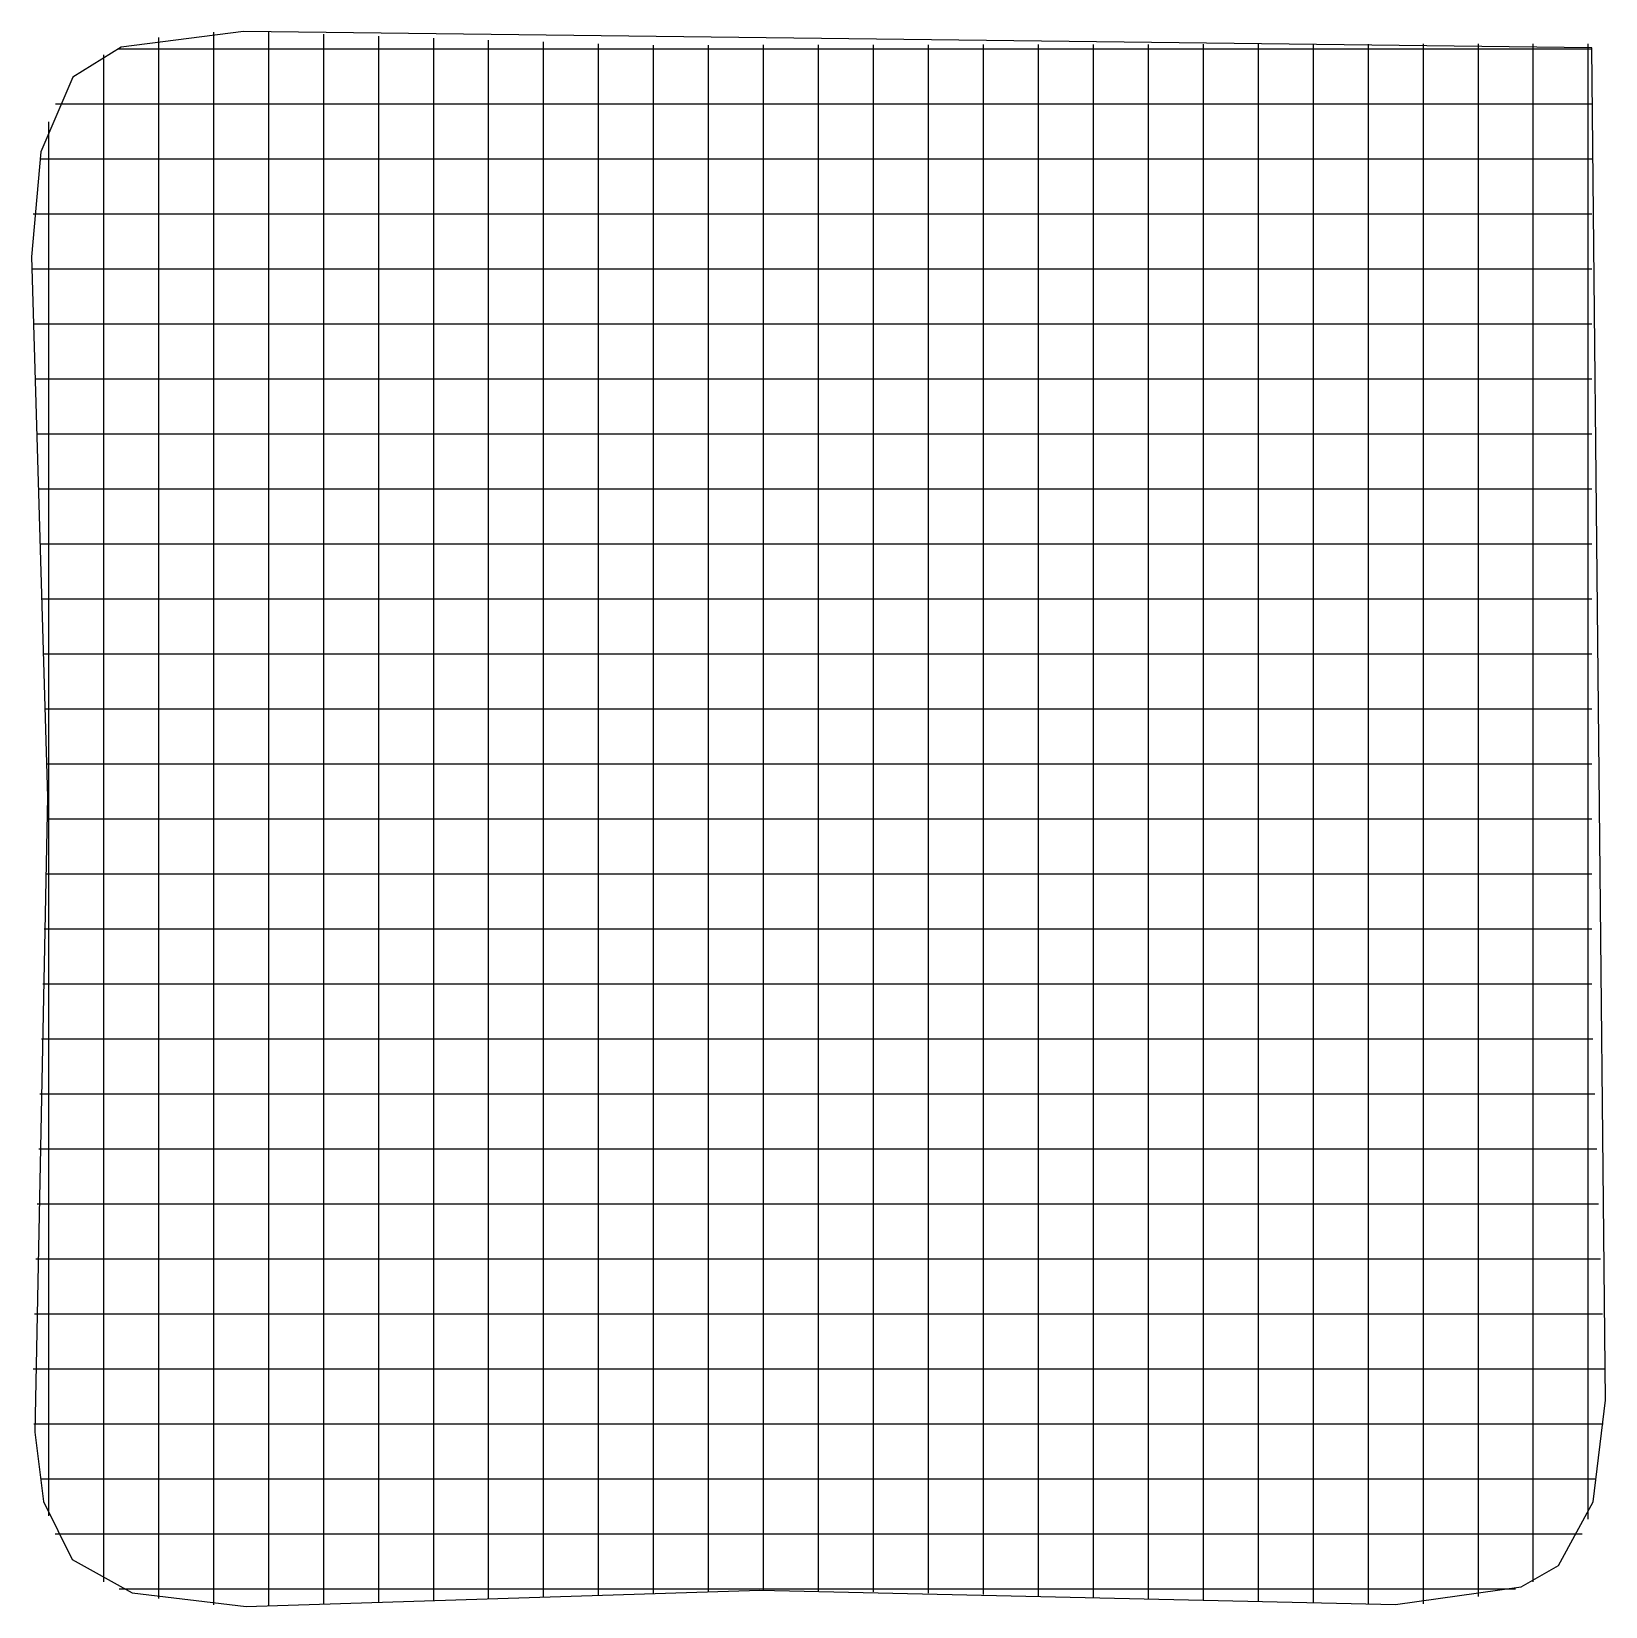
# Model space of a CAD drawing. Header units: metres. Extents: x 0.4 to 14.7, y 0.4 to 14.7.
import ezdxf

# ---------------------------------------------------------------- set-up
doc = ezdxf.new("R2010")
doc.units = ezdxf.units.M

msp = doc.modelspace()

# ---------------------------------------------------------------- linework, layer by layer
for p, q in [((1.593, 14.58), (1.593, 14.695)), ((2.093, 14.743), (2.093, 14.744)), ((2.093, 14.628), (2.093, 14.743)), ((2.093, 13.767), (2.093, 14.628)), ((2.593, 14.627), (2.593, 14.742)), ((2.593, 13.761), (2.593, 14.627)), ((3.093, 14.609), (3.093, 14.724)), ((3.093, 13.764), (3.093, 14.609)), ((3.593, 14.592), (3.593, 14.707)), ((4.093, 14.574), (4.093, 14.69)), ((4.593, 14.557), (4.593, 14.672)), ((5.093, 14.54), (5.093, 14.655)), ((5.593, 14.522), (5.593, 14.637)), ((6.093, 14.51), (6.093, 14.625)), ((6.593, 14.511), (6.593, 14.626)), ((7.093, 14.512), (7.093, 14.627)), ((7.593, 14.513), (7.593, 14.628)), ((8.093, 14.513), (8.093, 14.628)), ((8.593, 14.514), (8.593, 14.629)), ((9.093, 14.515), (9.093, 14.63)), ((9.593, 14.515), (9.593, 14.63)), ((10.093, 14.516), (10.093, 14.631)), ((10.593, 14.517), (10.593, 14.632)), ((11.093, 14.518), (11.093, 14.633)), ((11.593, 14.518), (11.593, 14.633)), ((12.093, 14.519), (12.093, 14.634)), ((12.593, 14.52), (12.593, 14.635)), ((13.093, 14.521), (13.093, 14.636)), ((13.593, 14.521), (13.593, 14.636)), ((14.093, 14.522), (14.093, 14.637)), ((14.593, 14.523), (14.593, 14.638)), ((1.093, 14.421), (1.093, 14.537)), ((1.221, 14.592), (1.336, 14.592)), ((1.221, 14.592), (1.336, 14.592)), ((1.336, 14.592), (1.647, 14.592)), ((1.593, 13.784), (1.593, 14.58)), ((1.647, 14.592), (1.832, 14.592)), ((1.832, 14.592), (2.408, 14.592)), ((2.408, 14.592), (3.332, 14.592)), ((3.332, 14.592), (3.447, 14.592)), ((3.447, 14.592), (3.632, 14.592)), ((3.593, 13.767), (3.593, 14.592)), ((3.632, 14.592), (4.208, 14.592)), ((4.093, 13.77), (4.093, 14.574)), ((4.208, 14.592), (5.132, 14.592)), ((4.593, 13.773), (4.593, 14.557)), ((5.093, 13.776), (5.093, 14.54)), ((5.132, 14.592), (5.247, 14.592)), ((5.247, 14.592), (5.432, 14.592)), ((5.432, 14.592), (5.758, 14.592)), ((5.593, 13.779), (5.593, 14.522)), ((5.758, 14.592), (5.873, 14.592)), ((5.873, 14.592), (6.797, 14.592)), ((6.093, 13.785), (6.093, 14.51)), ((6.593, 13.794), (6.593, 14.511)), ((6.797, 14.592), (7.373, 14.592)), ((7.093, 13.805), (7.093, 14.512)), ((7.373, 14.592), (7.558, 14.592)), ((7.558, 14.592), (7.673, 14.592)), ((7.593, 13.802), (7.593, 14.513)), ((7.673, 14.592), (8.597, 14.592)), ((8.093, 13.795), (8.093, 14.513)), ((8.593, 13.788), (8.593, 14.514)), ((8.597, 14.592), (9.173, 14.592)), ((9.093, 13.781), (9.093, 14.515)), ((9.173, 14.592), (9.358, 14.592)), ((9.358, 14.592), (9.473, 14.592)), ((9.473, 14.592), (10.397, 14.592)), ((9.593, 13.774), (9.593, 14.515)), ((10.093, 13.767), (10.093, 14.516)), ((10.397, 14.592), (10.973, 14.592)), ((10.593, 13.76), (10.593, 14.517)), ((10.973, 14.592), (11.158, 14.592)), ((11.093, 13.753), (11.093, 14.518)), ((11.158, 14.592), (11.273, 14.592)), ((11.273, 14.592), (12.197, 14.592)), ((11.593, 13.745), (11.593, 14.518)), ((12.093, 13.738), (12.093, 14.519)), ((12.197, 14.592), (12.773, 14.592)), ((12.593, 13.731), (12.593, 14.52)), ((12.773, 14.592), (12.958, 14.592)), ((12.958, 14.592), (13.073, 14.592)), ((13.073, 14.592), (13.997, 14.592)), ((13.093, 13.732), (13.093, 14.521)), ((13.593, 13.773), (13.593, 14.521)), ((13.997, 14.592), (14.441, 14.592)), ((14.093, 13.855), (14.093, 14.522)), ((14.441, 14.592), (14.626, 14.592)), ((14.593, 14.207), (14.593, 14.523)), ((1.093, 13.816), (1.093, 14.421)), ((14.593, 14.023), (14.593, 14.207)), ((0.654, 14.092), (0.769, 14.092)), ((0.654, 14.092), (0.769, 14.092)), ((0.769, 14.092), (1.43, 14.092)), ((1.43, 14.092), (2.005, 14.092)), ((2.005, 14.092), (2.19, 14.092)), ((2.19, 14.092), (2.305, 14.092)), ((2.305, 14.092), (3.23, 14.092)), ((3.23, 14.092), (3.805, 14.092)), ((3.805, 14.092), (3.99, 14.092)), ((3.99, 14.092), (4.105, 14.092)), ((4.105, 14.092), (5.03, 14.092)), ((5.03, 14.092), (5.605, 14.092)), ((5.605, 14.092), (5.79, 14.092)), ((5.79, 14.092), (5.905, 14.092)), ((5.905, 14.092), (6.83, 14.092)), ((6.83, 14.092), (7.405, 14.092)), ((7.405, 14.092), (7.59, 14.092)), ((7.59, 14.092), (7.705, 14.092)), ((7.705, 14.092), (8.63, 14.092)), ((8.63, 14.092), (9.205, 14.092)), ((9.205, 14.092), (9.39, 14.092)), ((9.39, 14.092), (9.505, 14.092)), ((9.505, 14.092), (10.43, 14.092)), ((10.43, 14.092), (11.005, 14.092)), ((11.005, 14.092), (11.19, 14.092)), ((11.19, 14.092), (11.305, 14.092)), ((11.305, 14.092), (12.23, 14.092)), ((12.23, 14.092), (12.805, 14.092)), ((12.805, 14.092), (12.99, 14.092)), ((12.99, 14.092), (13.105, 14.092)), ((13.105, 14.092), (14.03, 14.092)), ((14.03, 14.092), (14.441, 14.092)), ((14.441, 14.092), (14.626, 14.092)), ((0.593, 13.883), (0.593, 13.929)), ((14.593, 13.447), (14.593, 14.023)), ((0.593, 13.768), (0.593, 13.883)), ((0.593, 12.843), (0.593, 13.768)), ((1.093, 13.24), (1.093, 13.816)), ((1.593, 13.209), (1.593, 13.784)), ((2.093, 13.191), (2.093, 13.767)), ((2.593, 13.185), (2.593, 13.761)), ((3.093, 13.188), (3.093, 13.764)), ((3.593, 13.192), (3.593, 13.767)), ((4.093, 13.194), (4.093, 13.77)), ((4.593, 13.197), (4.593, 13.773)), ((5.093, 13.201), (5.093, 13.776)), ((5.593, 13.204), (5.593, 13.779)), ((6.093, 13.209), (6.093, 13.785)), ((6.593, 13.218), (6.593, 13.794)), ((7.093, 13.229), (7.093, 13.805)), ((7.593, 13.226), (7.593, 13.802)), ((8.093, 13.219), (8.093, 13.795)), ((8.593, 13.212), (8.593, 13.788)), ((9.093, 13.205), (9.093, 13.781)), ((9.593, 13.198), (9.593, 13.774)), ((10.093, 13.191), (10.093, 13.767)), ((10.593, 13.184), (10.593, 13.76)), ((11.093, 13.176), (11.093, 13.753)), ((13.593, 13.198), (13.593, 13.773)), ((14.093, 13.279), (14.093, 13.855)), ((11.593, 13.169), (11.593, 13.745)), ((12.093, 13.162), (12.093, 13.738)), ((12.593, 13.155), (12.593, 13.731)), ((13.093, 13.155), (13.093, 13.732)), ((0.511, 13.592), (0.626, 13.592)), ((0.511, 13.592), (0.626, 13.592)), ((0.626, 13.592), (1.375, 13.592)), ((1.375, 13.592), (1.951, 13.592)), ((1.951, 13.592), (2.135, 13.592)), ((2.135, 13.592), (2.251, 13.592)), ((2.251, 13.592), (3.175, 13.592)), ((3.175, 13.592), (3.751, 13.592)), ((3.751, 13.592), (3.935, 13.592)), ((3.935, 13.592), (4.051, 13.592)), ((4.051, 13.592), (4.975, 13.592)), ((4.975, 13.592), (5.551, 13.592)), ((5.551, 13.592), (5.735, 13.592)), ((5.735, 13.592), (5.851, 13.592)), ((5.851, 13.592), (6.775, 13.592)), ((6.775, 13.592), (7.351, 13.592)), ((7.351, 13.592), (7.535, 13.592)), ((7.535, 13.592), (7.651, 13.592)), ((7.651, 13.592), (8.575, 13.592)), ((8.575, 13.592), (9.151, 13.592)), ((9.151, 13.592), (9.335, 13.592)), ((9.335, 13.592), (9.451, 13.592)), ((9.451, 13.592), (10.375, 13.592)), ((10.375, 13.592), (10.951, 13.592)), ((10.951, 13.592), (11.135, 13.592)), ((11.135, 13.592), (11.251, 13.592)), ((11.251, 13.592), (12.175, 13.592)), ((12.175, 13.592), (12.751, 13.592)), ((12.751, 13.592), (12.935, 13.592)), ((12.935, 13.592), (13.051, 13.592)), ((13.051, 13.592), (13.975, 13.592)), ((13.975, 13.592), (14.441, 13.592)), ((14.441, 13.592), (14.626, 13.592)), ((14.593, 12.523), (14.593, 13.447)), ((1.093, 13.055), (1.093, 13.24)), ((1.593, 13.024), (1.593, 13.209)), ((2.093, 13.007), (2.093, 13.191)), ((2.593, 13), (2.593, 13.185)), ((3.093, 13.003), (3.093, 13.188)), ((3.593, 13.007), (3.593, 13.192)), ((4.093, 13.01), (4.093, 13.194)), ((4.593, 13.012), (4.593, 13.197)), ((5.093, 13.016), (5.093, 13.201)), ((5.593, 13.019), (5.593, 13.204)), ((6.093, 13.024), (6.093, 13.209)), ((6.593, 13.034), (6.593, 13.218)), ((7.093, 13.044), (7.093, 13.229)), ((7.593, 13.041), (7.593, 13.226)), ((8.093, 13.034), (8.093, 13.219)), ((8.593, 13.027), (8.593, 13.212)), ((9.093, 13.02), (9.093, 13.205)), ((9.593, 13.013), (9.593, 13.198)), ((10.093, 13.006), (10.093, 13.191)), ((10.593, 12.999), (10.593, 13.184)), ((11.093, 12.992), (11.093, 13.176)), ((13.593, 13.013), (13.593, 13.198)), ((14.093, 13.094), (14.093, 13.279)), ((0.451, 13.092), (0.566, 13.092)), ((0.451, 13.092), (0.566, 13.092)), ((0.566, 13.092), (1.352, 13.092)), ((1.093, 12.94), (1.093, 13.055)), ((1.352, 13.092), (1.928, 13.092)), ((1.928, 13.092), (2.112, 13.092)), ((2.112, 13.092), (2.228, 13.092)), ((2.228, 13.092), (3.152, 13.092)), ((3.152, 13.092), (3.728, 13.092)), ((3.728, 13.092), (3.912, 13.092)), ((3.912, 13.092), (4.028, 13.092)), ((4.028, 13.092), (4.952, 13.092)), ((4.952, 13.092), (5.528, 13.092)), ((5.528, 13.092), (5.712, 13.092)), ((5.712, 13.092), (5.828, 13.092)), ((5.828, 13.092), (6.752, 13.092)), ((6.593, 12.919), (6.593, 13.034)), ((6.752, 13.092), (7.328, 13.092)), ((7.093, 12.929), (7.093, 13.044)), ((7.328, 13.092), (7.512, 13.092)), ((7.512, 13.092), (7.628, 13.092)), ((7.593, 12.927), (7.593, 13.041)), ((7.628, 13.092), (8.552, 13.092)), ((8.093, 12.919), (8.093, 13.034)), ((8.552, 13.092), (9.128, 13.092)), ((9.128, 13.092), (9.312, 13.092)), ((9.312, 13.092), (9.428, 13.092)), ((9.428, 13.092), (10.352, 13.092)), ((10.352, 13.092), (10.928, 13.092)), ((10.928, 13.092), (11.112, 13.092)), ((11.112, 13.092), (11.228, 13.092)), ((11.228, 13.092), (12.152, 13.092)), ((11.593, 12.985), (11.593, 13.169)), ((12.093, 12.978), (12.093, 13.162)), ((12.152, 13.092), (12.728, 13.092)), ((12.593, 12.971), (12.593, 13.155)), ((12.728, 13.092), (12.912, 13.092)), ((12.912, 13.092), (13.028, 13.092)), ((13.028, 13.092), (13.952, 13.092)), ((13.093, 12.971), (13.093, 13.155)), ((13.952, 13.092), (14.441, 13.092)), ((14.093, 12.979), (14.093, 13.094)), ((14.441, 13.092), (14.626, 13.092)), ((1.093, 12.016), (1.093, 12.94)), ((1.593, 12.909), (1.593, 13.024)), ((1.593, 11.984), (1.593, 12.909)), ((2.093, 12.892), (2.093, 13.007)), ((2.093, 11.967), (2.093, 12.892)), ((2.593, 12.885), (2.593, 13)), ((3.093, 12.888), (3.093, 13.003)), ((3.093, 11.964), (3.093, 12.888)), ((3.593, 12.892), (3.593, 13.007)), ((3.593, 11.967), (3.593, 12.892)), ((4.093, 12.895), (4.093, 13.01)), ((4.093, 11.97), (4.093, 12.895)), ((4.593, 12.897), (4.593, 13.012)), ((4.593, 11.973), (4.593, 12.897)), ((5.093, 12.901), (5.093, 13.016)), ((5.093, 11.976), (5.093, 12.901)), ((5.593, 12.904), (5.593, 13.019)), ((5.593, 11.979), (5.593, 12.904)), ((6.093, 12.909), (6.093, 13.024)), ((6.093, 11.985), (6.093, 12.909)), ((6.593, 11.994), (6.593, 12.919)), ((7.093, 12.005), (7.093, 12.929)), ((7.593, 12.002), (7.593, 12.927)), ((8.093, 11.995), (8.093, 12.919)), ((8.593, 12.912), (8.593, 13.027)), ((8.593, 11.988), (8.593, 12.912)), ((9.093, 12.905), (9.093, 13.02)), ((9.093, 11.981), (9.093, 12.905)), ((9.593, 12.898), (9.593, 13.013)), ((9.593, 11.974), (9.593, 12.898)), ((10.093, 12.891), (10.093, 13.006)), ((10.093, 11.967), (10.093, 12.891)), ((10.593, 12.884), (10.593, 12.999)), ((11.093, 12.877), (11.093, 12.992)), ((11.593, 12.869), (11.593, 12.985)), ((12.093, 12.862), (12.093, 12.978)), ((12.593, 12.855), (12.593, 12.971)), ((13.093, 12.856), (13.093, 12.971)), ((13.593, 12.898), (13.593, 13.013)), ((13.593, 11.973), (13.593, 12.898)), ((14.093, 12.055), (14.093, 12.979)), ((0.593, 12.268), (0.593, 12.843)), ((2.593, 11.961), (2.593, 12.885)), ((10.593, 11.96), (10.593, 12.884)), ((11.093, 11.953), (11.093, 12.877)), ((11.593, 11.945), (11.593, 12.869)), ((12.093, 11.938), (12.093, 12.862)), ((12.593, 11.931), (12.593, 12.855)), ((13.093, 11.932), (13.093, 12.856)), ((0.438, 12.592), (0.553, 12.592)), ((0.438, 12.592), (0.553, 12.592)), ((0.553, 12.592), (1.347, 12.592)), ((1.347, 12.592), (1.923, 12.592)), ((1.923, 12.592), (2.107, 12.592)), ((2.107, 12.592), (2.223, 12.592)), ((2.223, 12.592), (3.147, 12.592)), ((3.147, 12.592), (3.723, 12.592)), ((3.723, 12.592), (3.907, 12.592)), ((3.907, 12.592), (4.023, 12.592)), ((4.023, 12.592), (4.947, 12.592)), ((4.947, 12.592), (5.523, 12.592)), ((5.523, 12.592), (5.707, 12.592)), ((5.707, 12.592), (5.823, 12.592)), ((5.823, 12.592), (6.747, 12.592)), ((6.747, 12.592), (7.323, 12.592)), ((7.323, 12.592), (7.507, 12.592)), ((7.507, 12.592), (7.623, 12.592)), ((7.623, 12.592), (8.547, 12.592)), ((8.547, 12.592), (9.123, 12.592)), ((9.123, 12.592), (9.307, 12.592)), ((9.307, 12.592), (9.423, 12.592)), ((9.423, 12.592), (10.347, 12.592)), ((10.347, 12.592), (10.923, 12.592)), ((10.923, 12.592), (11.107, 12.592)), ((11.107, 12.592), (11.223, 12.592)), ((11.223, 12.592), (12.147, 12.592)), ((12.147, 12.592), (12.723, 12.592)), ((12.723, 12.592), (12.907, 12.592)), ((12.907, 12.592), (13.023, 12.592)), ((13.023, 12.592), (13.947, 12.592)), ((13.947, 12.592), (14.441, 12.592)), ((14.441, 12.592), (14.626, 12.592)), ((14.593, 12.407), (14.593, 12.523)), ((14.593, 12.223), (14.593, 12.407)), ((0.593, 12.083), (0.593, 12.268)), ((14.593, 11.647), (14.593, 12.223)), ((0.453, 12.092), (0.568, 12.092)), ((0.453, 12.092), (0.568, 12.092)), ((0.568, 12.092), (1.352, 12.092)), ((0.593, 11.968), (0.593, 12.083)), ((1.352, 12.092), (1.928, 12.092)), ((1.928, 12.092), (2.113, 12.092)), ((2.113, 12.092), (2.228, 12.092)), ((2.228, 12.092), (3.152, 12.092)), ((3.152, 12.092), (3.728, 12.092)), ((3.728, 12.092), (3.913, 12.092)), ((3.913, 12.092), (4.028, 12.092)), ((4.028, 12.092), (4.952, 12.092)), ((4.952, 12.092), (5.528, 12.092)), ((5.528, 12.092), (5.713, 12.092)), ((5.713, 12.092), (5.828, 12.092)), ((5.828, 12.092), (6.752, 12.092)), ((6.752, 12.092), (7.328, 12.092)), ((7.328, 12.092), (7.513, 12.092)), ((7.513, 12.092), (7.628, 12.092)), ((7.628, 12.092), (8.552, 12.092)), ((8.552, 12.092), (9.128, 12.092)), ((9.128, 12.092), (9.313, 12.092)), ((9.313, 12.092), (9.428, 12.092)), ((9.428, 12.092), (10.352, 12.092)), ((10.352, 12.092), (10.928, 12.092)), ((10.928, 12.092), (11.113, 12.092)), ((11.113, 12.092), (11.228, 12.092)), ((11.228, 12.092), (12.152, 12.092)), ((12.152, 12.092), (12.728, 12.092)), ((12.728, 12.092), (12.913, 12.092)), ((12.913, 12.092), (13.028, 12.092)), ((13.028, 12.092), (13.952, 12.092)), ((13.952, 12.092), (14.441, 12.092)), ((14.093, 11.479), (14.093, 12.055)), ((14.441, 12.092), (14.626, 12.092)), ((0.593, 11.043), (0.593, 11.968)), ((1.093, 11.44), (1.093, 12.016)), ((1.593, 11.409), (1.593, 11.984)), ((2.093, 11.391), (2.093, 11.967)), ((2.593, 11.385), (2.593, 11.961)), ((3.093, 11.388), (3.093, 11.964)), ((3.593, 11.392), (3.593, 11.967)), ((4.093, 11.394), (4.093, 11.97)), ((4.593, 11.397), (4.593, 11.973)), ((5.093, 11.401), (5.093, 11.976)), ((5.593, 11.404), (5.593, 11.979)), ((6.093, 11.409), (6.093, 11.985)), ((6.593, 11.418), (6.593, 11.994)), ((7.093, 11.429), (7.093, 12.005)), ((7.593, 11.426), (7.593, 12.002)), ((8.093, 11.419), (8.093, 11.995)), ((8.593, 11.412), (8.593, 11.988)), ((9.093, 11.405), (9.093, 11.981)), ((9.593, 11.398), (9.593, 11.974)), ((10.093, 11.391), (10.093, 11.967)), ((10.593, 11.384), (10.593, 11.96)), ((11.093, 11.376), (11.093, 11.953)), ((11.593, 11.369), (11.593, 11.945)), ((12.093, 11.362), (12.093, 11.938)), ((12.593, 11.355), (12.593, 11.931)), ((13.093, 11.355), (13.093, 11.932)), ((13.593, 11.398), (13.593, 11.973)), ((14.593, 10.723), (14.593, 11.647)), ((0.468, 11.592), (0.583, 11.592)), ((0.468, 11.592), (0.583, 11.592)), ((0.583, 11.592), (1.358, 11.592)), ((1.358, 11.592), (1.934, 11.592)), ((1.934, 11.592), (2.119, 11.592)), ((2.119, 11.592), (2.234, 11.592)), ((2.234, 11.592), (3.158, 11.592)), ((3.158, 11.592), (3.734, 11.592)), ((3.734, 11.592), (3.919, 11.592)), ((3.919, 11.592), (4.034, 11.592)), ((4.034, 11.592), (4.958, 11.592)), ((4.958, 11.592), (5.534, 11.592)), ((5.534, 11.592), (5.719, 11.592)), ((5.719, 11.592), (5.834, 11.592)), ((5.834, 11.592), (6.758, 11.592)), ((6.758, 11.592), (7.334, 11.592)), ((7.334, 11.592), (7.519, 11.592)), ((7.519, 11.592), (7.634, 11.592)), ((7.634, 11.592), (8.558, 11.592)), ((8.558, 11.592), (9.134, 11.592)), ((9.134, 11.592), (9.319, 11.592)), ((9.319, 11.592), (9.434, 11.592)), ((9.434, 11.592), (10.358, 11.592)), ((10.358, 11.592), (10.934, 11.592)), ((10.934, 11.592), (11.119, 11.592)), ((11.119, 11.592), (11.234, 11.592)), ((11.234, 11.592), (12.158, 11.592)), ((12.158, 11.592), (12.734, 11.592)), ((12.734, 11.592), (12.919, 11.592)), ((12.919, 11.592), (13.034, 11.592)), ((13.034, 11.592), (13.958, 11.592)), ((13.958, 11.592), (14.441, 11.592)), ((14.093, 11.294), (14.093, 11.479)), ((14.441, 11.592), (14.626, 11.592)), ((1.093, 11.255), (1.093, 11.44)), ((1.593, 11.224), (1.593, 11.409)), ((2.093, 11.207), (2.093, 11.391)), ((2.593, 11.2), (2.593, 11.385)), ((3.093, 11.203), (3.093, 11.388)), ((3.593, 11.207), (3.593, 11.392)), ((4.093, 11.21), (4.093, 11.394)), ((4.593, 11.212), (4.593, 11.397)), ((5.093, 11.216), (5.093, 11.401)), ((5.593, 11.219), (5.593, 11.404)), ((6.093, 11.224), (6.093, 11.409)), ((6.593, 11.234), (6.593, 11.418)), ((7.093, 11.244), (7.093, 11.429)), ((7.593, 11.241), (7.593, 11.426)), ((8.093, 11.234), (8.093, 11.419)), ((8.593, 11.227), (8.593, 11.412)), ((9.093, 11.22), (9.093, 11.405)), ((9.593, 11.213), (9.593, 11.398)), ((10.093, 11.206), (10.093, 11.391)), ((10.593, 11.199), (10.593, 11.384)), ((11.093, 11.192), (11.093, 11.376)), ((11.593, 11.185), (11.593, 11.369)), ((12.093, 11.178), (12.093, 11.362)), ((12.593, 11.171), (12.593, 11.355)), ((13.093, 11.171), (13.093, 11.355)), ((13.593, 11.213), (13.593, 11.398)), ((1.093, 11.14), (1.093, 11.255)), ((1.593, 11.109), (1.593, 11.224)), ((2.093, 11.092), (2.093, 11.207)), ((2.593, 11.085), (2.593, 11.2)), ((3.093, 11.088), (3.093, 11.203)), ((3.593, 11.092), (3.593, 11.207)), ((4.093, 11.095), (4.093, 11.21)), ((4.593, 11.097), (4.593, 11.212)), ((5.093, 11.101), (5.093, 11.216)), ((5.593, 11.104), (5.593, 11.219)), ((6.093, 11.109), (6.093, 11.224)), ((6.593, 11.119), (6.593, 11.234)), ((7.093, 11.129), (7.093, 11.244)), ((7.593, 11.127), (7.593, 11.241)), ((8.093, 11.119), (8.093, 11.234)), ((8.593, 11.112), (8.593, 11.227)), ((9.093, 11.105), (9.093, 11.22)), ((9.593, 11.098), (9.593, 11.213)), ((10.093, 11.091), (10.093, 11.206)), ((10.593, 11.084), (10.593, 11.199)), ((11.093, 11.077), (11.093, 11.192)), ((11.593, 11.069), (11.593, 11.185)), ((12.093, 11.062), (12.093, 11.178)), ((12.593, 11.055), (12.593, 11.171)), ((13.093, 11.056), (13.093, 11.171)), ((13.593, 11.098), (13.593, 11.213)), ((14.093, 11.179), (14.093, 11.294)), ((14.093, 10.255), (14.093, 11.179)), ((0.484, 11.092), (0.599, 11.092)), ((0.484, 11.092), (0.599, 11.092)), ((0.593, 10.468), (0.593, 11.043)), ((0.599, 11.092), (1.364, 11.092)), ((1.093, 10.216), (1.093, 11.14)), ((1.364, 11.092), (1.94, 11.092)), ((1.593, 10.184), (1.593, 11.109)), ((1.94, 11.092), (2.125, 11.092)), ((2.093, 10.167), (2.093, 11.092)), ((2.125, 11.092), (2.24, 11.092)), ((2.24, 11.092), (3.164, 11.092)), ((2.593, 10.161), (2.593, 11.085)), ((3.093, 10.164), (3.093, 11.088)), ((3.164, 11.092), (3.74, 11.092)), ((3.593, 10.167), (3.593, 11.092)), ((3.74, 11.092), (3.925, 11.092)), ((3.925, 11.092), (4.04, 11.092)), ((4.04, 11.092), (4.964, 11.092)), ((4.093, 10.17), (4.093, 11.095)), ((4.593, 10.173), (4.593, 11.097)), ((4.964, 11.092), (5.54, 11.092)), ((5.093, 10.176), (5.093, 11.101)), ((5.54, 11.092), (5.725, 11.092)), ((5.593, 10.179), (5.593, 11.104)), ((5.725, 11.092), (5.84, 11.092)), ((5.84, 11.092), (6.764, 11.092)), ((6.093, 10.185), (6.093, 11.109)), ((6.593, 10.194), (6.593, 11.119)), ((6.764, 11.092), (7.34, 11.092)), ((7.093, 10.205), (7.093, 11.129)), ((7.34, 11.092), (7.525, 11.092)), ((7.525, 11.092), (7.64, 11.092)), ((7.593, 10.202), (7.593, 11.127)), ((7.64, 11.092), (8.564, 11.092)), ((8.093, 10.195), (8.093, 11.119)), ((8.564, 11.092), (9.14, 11.092)), ((8.593, 10.188), (8.593, 11.112)), ((9.093, 10.181), (9.093, 11.105)), ((9.14, 11.092), (9.325, 11.092)), ((9.325, 11.092), (9.44, 11.092)), ((9.44, 11.092), (10.364, 11.092)), ((9.593, 10.174), (9.593, 11.098)), ((10.093, 10.167), (10.093, 11.091)), ((10.364, 11.092), (10.94, 11.092)), ((10.593, 10.16), (10.593, 11.084)), ((10.94, 11.092), (11.125, 11.092)), ((11.093, 10.153), (11.093, 11.077)), ((11.125, 11.092), (11.24, 11.092)), ((11.24, 11.092), (12.164, 11.092)), ((11.593, 10.145), (11.593, 11.069)), ((12.093, 10.138), (12.093, 11.062)), ((12.164, 11.092), (12.74, 11.092)), ((12.593, 10.131), (12.593, 11.055)), ((12.74, 11.092), (12.925, 11.092)), ((12.925, 11.092), (13.04, 11.092)), ((13.04, 11.092), (13.964, 11.092)), ((13.093, 10.132), (13.093, 11.056)), ((13.593, 10.173), (13.593, 11.098)), ((13.964, 11.092), (14.441, 11.092)), ((14.441, 11.092), (14.626, 11.092)), ((14.593, 10.607), (14.593, 10.723)), ((14.593, 10.423), (14.593, 10.607)), ((0.499, 10.592), (0.614, 10.592)), ((0.499, 10.592), (0.614, 10.592)), ((0.593, 10.283), (0.593, 10.468)), ((0.614, 10.592), (1.37, 10.592)), ((1.37, 10.592), (1.946, 10.592)), ((1.946, 10.592), (2.131, 10.592)), ((2.131, 10.592), (2.246, 10.592)), ((2.246, 10.592), (3.17, 10.592)), ((3.17, 10.592), (3.746, 10.592)), ((3.746, 10.592), (3.931, 10.592)), ((3.931, 10.592), (4.046, 10.592)), ((4.046, 10.592), (4.97, 10.592)), ((4.97, 10.592), (5.546, 10.592)), ((5.546, 10.592), (5.731, 10.592)), ((5.731, 10.592), (5.846, 10.592)), ((5.846, 10.592), (6.77, 10.592)), ((6.77, 10.592), (7.346, 10.592)), ((7.346, 10.592), (7.531, 10.592)), ((7.531, 10.592), (7.646, 10.592)), ((7.646, 10.592), (8.57, 10.592)), ((8.57, 10.592), (9.146, 10.592)), ((9.146, 10.592), (9.331, 10.592)), ((9.331, 10.592), (9.446, 10.592)), ((9.446, 10.592), (10.37, 10.592)), ((10.37, 10.592), (10.946, 10.592)), ((10.946, 10.592), (11.131, 10.592)), ((11.131, 10.592), (11.246, 10.592)), ((11.246, 10.592), (12.17, 10.592)), ((12.17, 10.592), (12.746, 10.592)), ((12.746, 10.592), (12.931, 10.592)), ((12.931, 10.592), (13.046, 10.592)), ((13.046, 10.592), (13.97, 10.592)), ((13.97, 10.592), (14.441, 10.592)), ((14.441, 10.592), (14.626, 10.592)), ((14.593, 9.847), (14.593, 10.423)), ((0.593, 10.168), (0.593, 10.283)), ((0.593, 9.243), (0.593, 10.168)), ((1.093, 9.64), (1.093, 10.216)), ((1.593, 9.609), (1.593, 10.184)), ((2.093, 9.591), (2.093, 10.167)), ((3.593, 9.592), (3.593, 10.167)), ((4.093, 9.594), (4.093, 10.17)), ((4.593, 9.597), (4.593, 10.173)), ((5.093, 9.601), (5.093, 10.176)), ((5.593, 9.604), (5.593, 10.179)), ((6.093, 9.609), (6.093, 10.185)), ((6.593, 9.618), (6.593, 10.194)), ((7.093, 9.629), (7.093, 10.205)), ((7.593, 9.626), (7.593, 10.202)), ((8.093, 9.619), (8.093, 10.195)), ((8.593, 9.612), (8.593, 10.188)), ((9.093, 9.605), (9.093, 10.181)), ((9.593, 9.598), (9.593, 10.174)), ((10.093, 9.591), (10.093, 10.167)), ((13.593, 9.598), (13.593, 10.173)), ((14.093, 9.679), (14.093, 10.255)), ((0.514, 10.092), (0.629, 10.092)), ((0.514, 10.092), (0.629, 10.092)), ((0.629, 10.092), (1.376, 10.092)), ((1.376, 10.092), (1.952, 10.092)), ((1.952, 10.092), (2.137, 10.092)), ((2.137, 10.092), (2.252, 10.092)), ((2.252, 10.092), (3.176, 10.092)), ((2.593, 9.585), (2.593, 10.161)), ((3.093, 9.588), (3.093, 10.164)), ((3.176, 10.092), (3.752, 10.092)), ((3.752, 10.092), (3.937, 10.092)), ((3.937, 10.092), (4.052, 10.092)), ((4.052, 10.092), (4.976, 10.092)), ((4.976, 10.092), (5.552, 10.092)), ((5.552, 10.092), (5.737, 10.092)), ((5.737, 10.092), (5.852, 10.092)), ((5.852, 10.092), (6.776, 10.092)), ((6.776, 10.092), (7.352, 10.092)), ((7.352, 10.092), (7.537, 10.092)), ((7.537, 10.092), (7.652, 10.092)), ((7.652, 10.092), (8.576, 10.092)), ((8.576, 10.092), (9.152, 10.092)), ((9.152, 10.092), (9.337, 10.092)), ((9.337, 10.092), (9.452, 10.092)), ((9.452, 10.092), (10.376, 10.092)), ((10.376, 10.092), (10.952, 10.092)), ((10.593, 9.584), (10.593, 10.16)), ((10.952, 10.092), (11.137, 10.092)), ((11.093, 9.576), (11.093, 10.153)), ((11.137, 10.092), (11.252, 10.092)), ((11.252, 10.092), (12.176, 10.092)), ((11.593, 9.569), (11.593, 10.145)), ((12.093, 9.562), (12.093, 10.138)), ((12.176, 10.092), (12.752, 10.092)), ((12.593, 9.555), (12.593, 10.131)), ((12.752, 10.092), (12.937, 10.092)), ((12.937, 10.092), (13.052, 10.092)), ((13.052, 10.092), (13.976, 10.092)), ((13.093, 9.555), (13.093, 10.132)), ((13.976, 10.092), (14.441, 10.092)), ((14.441, 10.092), (14.626, 10.092)), ((14.593, 8.923), (14.593, 9.847)), ((1.093, 9.455), (1.093, 9.64)), ((1.593, 9.424), (1.593, 9.609)), ((4.093, 9.41), (4.093, 9.594)), ((4.593, 9.412), (4.593, 9.597)), ((5.093, 9.416), (5.093, 9.601)), ((5.593, 9.419), (5.593, 9.604)), ((6.093, 9.424), (6.093, 9.609)), ((6.593, 9.434), (6.593, 9.618)), ((7.093, 9.444), (7.093, 9.629)), ((7.593, 9.441), (7.593, 9.626)), ((8.093, 9.434), (8.093, 9.619)), ((8.593, 9.427), (8.593, 9.612)), ((9.093, 9.42), (9.093, 9.605)), ((9.593, 9.413), (9.593, 9.598)), ((13.593, 9.413), (13.593, 9.598)), ((14.093, 9.494), (14.093, 9.679)), ((0.529, 9.592), (0.644, 9.592)), ((0.529, 9.592), (0.644, 9.592)), ((0.644, 9.592), (1.382, 9.592)), ((1.093, 9.34), (1.093, 9.455)), ((1.382, 9.592), (1.958, 9.592)), ((1.958, 9.592), (2.143, 9.592)), ((2.093, 9.407), (2.093, 9.591)), ((2.143, 9.592), (2.257, 9.592)), ((2.257, 9.592), (3.182, 9.592)), ((2.593, 9.4), (2.593, 9.585)), ((3.093, 9.403), (3.093, 9.588)), ((3.182, 9.592), (3.758, 9.592)), ((3.593, 9.407), (3.593, 9.592)), ((3.758, 9.592), (3.943, 9.592)), ((3.943, 9.592), (4.057, 9.592)), ((4.057, 9.592), (4.982, 9.592)), ((4.982, 9.592), (5.558, 9.592)), ((5.558, 9.592), (5.743, 9.592)), ((5.743, 9.592), (5.857, 9.592)), ((5.857, 9.592), (6.782, 9.592)), ((6.782, 9.592), (7.358, 9.592)), ((7.358, 9.592), (7.543, 9.592)), ((7.543, 9.592), (7.657, 9.592)), ((7.657, 9.592), (8.582, 9.592)), ((8.582, 9.592), (9.158, 9.592)), ((9.158, 9.592), (9.343, 9.592)), ((9.343, 9.592), (9.457, 9.592)), ((9.457, 9.592), (10.382, 9.592)), ((10.093, 9.406), (10.093, 9.591)), ((10.382, 9.592), (10.958, 9.592)), ((10.593, 9.399), (10.593, 9.584)), ((10.958, 9.592), (11.143, 9.592)), ((11.093, 9.392), (11.093, 9.576)), ((11.143, 9.592), (11.257, 9.592)), ((11.257, 9.592), (12.182, 9.592)), ((11.593, 9.385), (11.593, 9.569)), ((12.093, 9.378), (12.093, 9.562)), ((12.182, 9.592), (12.758, 9.592)), ((12.593, 9.371), (12.593, 9.555)), ((12.758, 9.592), (12.943, 9.592)), ((12.943, 9.592), (13.057, 9.592)), ((13.057, 9.592), (13.982, 9.592)), ((13.093, 9.371), (13.093, 9.555)), ((13.982, 9.592), (14.441, 9.592)), ((14.093, 9.379), (14.093, 9.494)), ((14.441, 9.592), (14.626, 9.592)), ((1.093, 8.416), (1.093, 9.34)), ((1.593, 9.309), (1.593, 9.424)), ((1.593, 8.384), (1.593, 9.309)), ((2.093, 9.292), (2.093, 9.407)), ((2.593, 9.285), (2.593, 9.4)), ((3.093, 9.288), (3.093, 9.403)), ((3.593, 9.292), (3.593, 9.407)), ((4.093, 9.295), (4.093, 9.41)), ((4.593, 9.297), (4.593, 9.412)), ((5.093, 9.301), (5.093, 9.416)), ((5.593, 9.304), (5.593, 9.419)), ((6.093, 9.309), (6.093, 9.424)), ((6.093, 8.385), (6.093, 9.309)), ((6.593, 9.319), (6.593, 9.434)), ((6.593, 8.394), (6.593, 9.319)), ((7.093, 9.329), (7.093, 9.444)), ((7.093, 8.405), (7.093, 9.329)), ((7.593, 9.327), (7.593, 9.441)), ((7.593, 8.402), (7.593, 9.327)), ((8.093, 9.319), (8.093, 9.434)), ((8.093, 8.395), (8.093, 9.319)), ((8.593, 9.312), (8.593, 9.427)), ((8.593, 8.388), (8.593, 9.312)), ((9.093, 9.305), (9.093, 9.42)), ((9.593, 9.298), (9.593, 9.413)), ((10.093, 9.291), (10.093, 9.406)), ((10.593, 9.284), (10.593, 9.399)), ((11.093, 9.277), (11.093, 9.392)), ((11.593, 9.269), (11.593, 9.385)), ((12.093, 9.262), (12.093, 9.378)), ((12.593, 9.255), (12.593, 9.371)), ((13.093, 9.256), (13.093, 9.371)), ((13.593, 9.298), (13.593, 9.413)), ((14.093, 8.455), (14.093, 9.379)), ((0.593, 8.668), (0.593, 9.243)), ((2.093, 8.367), (2.093, 9.292)), ((2.593, 8.361), (2.593, 9.285)), ((3.093, 8.364), (3.093, 9.288)), ((3.593, 8.367), (3.593, 9.292)), ((4.093, 8.37), (4.093, 9.295)), ((4.593, 8.373), (4.593, 9.297)), ((5.093, 8.376), (5.093, 9.301)), ((5.593, 8.379), (5.593, 9.304)), ((9.093, 8.381), (9.093, 9.305)), ((9.593, 8.374), (9.593, 9.298)), ((10.093, 8.367), (10.093, 9.291)), ((10.593, 8.36), (10.593, 9.284)), ((11.093, 8.353), (11.093, 9.277)), ((11.593, 8.345), (11.593, 9.269)), ((12.093, 8.338), (12.093, 9.262)), ((12.593, 8.331), (12.593, 9.255)), ((13.093, 8.332), (13.093, 9.256)), ((13.593, 8.373), (13.593, 9.298)), ((0.545, 9.092), (0.66, 9.092)), ((0.545, 9.092), (0.66, 9.092)), ((0.66, 9.092), (1.388, 9.092)), ((1.388, 9.092), (1.964, 9.092)), ((1.964, 9.092), (2.148, 9.092)), ((2.148, 9.092), (2.264, 9.092)), ((2.264, 9.092), (3.188, 9.092)), ((3.188, 9.092), (3.764, 9.092)), ((3.764, 9.092), (3.948, 9.092)), ((3.948, 9.092), (4.064, 9.092)), ((4.064, 9.092), (4.988, 9.092)), ((4.988, 9.092), (5.564, 9.092)), ((5.564, 9.092), (5.748, 9.092)), ((5.748, 9.092), (5.864, 9.092)), ((5.864, 9.092), (6.788, 9.092)), ((6.788, 9.092), (7.364, 9.092)), ((7.364, 9.092), (7.548, 9.092)), ((7.548, 9.092), (7.664, 9.092)), ((7.664, 9.092), (8.588, 9.092)), ((8.588, 9.092), (9.164, 9.092)), ((9.164, 9.092), (9.348, 9.092)), ((9.348, 9.092), (9.464, 9.092)), ((9.464, 9.092), (10.388, 9.092)), ((10.388, 9.092), (10.964, 9.092)), ((10.964, 9.092), (11.148, 9.092)), ((11.148, 9.092), (11.264, 9.092)), ((11.264, 9.092), (12.188, 9.092)), ((12.188, 9.092), (12.764, 9.092)), ((12.764, 9.092), (12.948, 9.092)), ((12.948, 9.092), (13.064, 9.092)), ((13.064, 9.092), (13.988, 9.092)), ((13.988, 9.092), (14.441, 9.092)), ((14.441, 9.092), (14.626, 9.092)), ((14.593, 8.807), (14.593, 8.923)), ((14.593, 8.623), (14.593, 8.807)), ((0.56, 8.592), (0.675, 8.592)), ((0.56, 8.592), (0.675, 8.592)), ((0.593, 8.483), (0.593, 8.668)), ((0.675, 8.592), (1.394, 8.592)), ((1.394, 8.592), (1.969, 8.592)), ((1.969, 8.592), (2.154, 8.592)), ((2.154, 8.592), (2.269, 8.592)), ((2.269, 8.592), (3.194, 8.592)), ((3.194, 8.592), (3.769, 8.592)), ((3.769, 8.592), (3.954, 8.592)), ((3.954, 8.592), (4.069, 8.592)), ((4.069, 8.592), (4.994, 8.592)), ((4.994, 8.592), (5.569, 8.592)), ((5.569, 8.592), (5.754, 8.592)), ((5.754, 8.592), (5.869, 8.592)), ((5.869, 8.592), (6.794, 8.592)), ((6.794, 8.592), (7.369, 8.592)), ((7.369, 8.592), (7.554, 8.592)), ((7.554, 8.592), (7.669, 8.592)), ((7.669, 8.592), (8.594, 8.592)), ((8.594, 8.592), (9.169, 8.592)), ((9.169, 8.592), (9.354, 8.592)), ((9.354, 8.592), (9.469, 8.592)), ((9.469, 8.592), (10.394, 8.592)), ((10.394, 8.592), (10.969, 8.592)), ((10.969, 8.592), (11.154, 8.592)), ((11.154, 8.592), (11.269, 8.592)), ((11.269, 8.592), (12.194, 8.592)), ((12.194, 8.592), (12.769, 8.592)), ((12.769, 8.592), (12.954, 8.592)), ((12.954, 8.592), (13.069, 8.592)), ((13.069, 8.592), (13.994, 8.592)), ((13.994, 8.592), (14.441, 8.592)), ((14.441, 8.592), (14.626, 8.592)), ((14.593, 8.047), (14.593, 8.623)), ((0.593, 8.368), (0.593, 8.483)), ((14.093, 7.879), (14.093, 8.455)), ((0.593, 7.443), (0.593, 8.368)), ((1.093, 7.84), (1.093, 8.416)), ((1.593, 7.809), (1.593, 8.384)), ((2.093, 7.791), (2.093, 8.367)), ((2.593, 7.785), (2.593, 8.361)), ((3.093, 7.788), (3.093, 8.364)), ((3.593, 7.792), (3.593, 8.367)), ((4.093, 7.794), (4.093, 8.37)), ((4.593, 7.797), (4.593, 8.373)), ((5.093, 7.801), (5.093, 8.376)), ((5.593, 7.804), (5.593, 8.379)), ((6.093, 7.809), (6.093, 8.385)), ((6.593, 7.818), (6.593, 8.394)), ((7.093, 7.829), (7.093, 8.405)), ((7.593, 7.826), (7.593, 8.402)), ((8.093, 7.819), (8.093, 8.395)), ((8.593, 7.812), (8.593, 8.388)), ((9.093, 7.805), (9.093, 8.381)), ((9.593, 7.798), (9.593, 8.374)), ((10.093, 7.791), (10.093, 8.367)), ((10.593, 7.784), (10.593, 8.36)), ((11.093, 7.776), (11.093, 8.353)), ((11.593, 7.769), (11.593, 8.345)), ((12.093, 7.762), (12.093, 8.338)), ((12.593, 7.755), (12.593, 8.331)), ((13.093, 7.755), (13.093, 8.332)), ((13.593, 7.798), (13.593, 8.373)), ((0.575, 8.092), (0.69, 8.092)), ((0.575, 8.092), (0.69, 8.092)), ((0.69, 8.092), (1.399, 8.092)), ((1.399, 8.092), (1.976, 8.092)), ((1.976, 8.092), (2.16, 8.092)), ((2.16, 8.092), (2.275, 8.092)), ((2.275, 8.092), (3.199, 8.092)), ((3.199, 8.092), (3.776, 8.092)), ((3.776, 8.092), (3.96, 8.092)), ((3.96, 8.092), (4.075, 8.092)), ((4.075, 8.092), (4.999, 8.092)), ((4.999, 8.092), (5.576, 8.092)), ((5.576, 8.092), (5.76, 8.092)), ((5.76, 8.092), (5.875, 8.092)), ((5.875, 8.092), (6.799, 8.092)), ((6.799, 8.092), (7.376, 8.092)), ((7.376, 8.092), (7.56, 8.092)), ((7.56, 8.092), (7.675, 8.092)), ((7.675, 8.092), (8.599, 8.092)), ((8.599, 8.092), (9.176, 8.092)), ((9.176, 8.092), (9.36, 8.092)), ((9.36, 8.092), (9.475, 8.092)), ((9.475, 8.092), (10.399, 8.092)), ((10.399, 8.092), (10.976, 8.092)), ((10.976, 8.092), (11.16, 8.092)), ((11.16, 8.092), (11.275, 8.092)), ((11.275, 8.092), (12.199, 8.092)), ((12.199, 8.092), (12.776, 8.092)), ((12.776, 8.092), (12.96, 8.092)), ((12.96, 8.092), (13.075, 8.092)), ((13.075, 8.092), (13.999, 8.092)), ((13.999, 8.092), (14.441, 8.092)), ((14.441, 8.092), (14.626, 8.092)), ((14.593, 7.123), (14.593, 8.047)), ((14.093, 7.694), (14.093, 7.879)), ((1.093, 7.655), (1.093, 7.84)), ((1.593, 7.624), (1.593, 7.809)), ((2.093, 7.607), (2.093, 7.791)), ((2.593, 7.6), (2.593, 7.785)), ((3.093, 7.603), (3.093, 7.788)), ((3.593, 7.607), (3.593, 7.792)), ((4.093, 7.61), (4.093, 7.794)), ((4.593, 7.612), (4.593, 7.797)), ((5.093, 7.616), (5.093, 7.801)), ((5.593, 7.619), (5.593, 7.804)), ((6.093, 7.624), (6.093, 7.809)), ((6.593, 7.634), (6.593, 7.818)), ((7.093, 7.644), (7.093, 7.829)), ((7.593, 7.641), (7.593, 7.826)), ((8.093, 7.634), (8.093, 7.819)), ((8.593, 7.627), (8.593, 7.812)), ((9.093, 7.62), (9.093, 7.805)), ((9.593, 7.613), (9.593, 7.798)), ((10.093, 7.606), (10.093, 7.791)), ((10.593, 7.599), (10.593, 7.784)), ((11.093, 7.592), (11.093, 7.776)), ((11.593, 7.585), (11.593, 7.769)), ((12.093, 7.578), (12.093, 7.762)), ((12.593, 7.571), (12.593, 7.755)), ((13.093, 7.571), (13.093, 7.755)), ((13.593, 7.613), (13.593, 7.798)), ((0.576, 7.592), (0.691, 7.592)), ((0.576, 7.592), (0.691, 7.592)), ((0.691, 7.592), (1.4, 7.592)), ((1.093, 7.54), (1.093, 7.655)), ((1.4, 7.592), (1.976, 7.592)), ((1.593, 7.509), (1.593, 7.624)), ((1.976, 7.592), (2.161, 7.592)), ((2.093, 7.492), (2.093, 7.607)), ((2.161, 7.592), (2.276, 7.592)), ((2.276, 7.592), (3.2, 7.592)), ((2.593, 7.485), (2.593, 7.6)), ((3.093, 7.488), (3.093, 7.603)), ((3.2, 7.592), (3.776, 7.592)), ((3.593, 7.492), (3.593, 7.607)), ((3.776, 7.592), (3.961, 7.592)), ((3.961, 7.592), (4.076, 7.592)), ((4.076, 7.592), (5, 7.592)), ((4.093, 7.495), (4.093, 7.61)), ((4.593, 7.497), (4.593, 7.612)), ((5, 7.592), (5.576, 7.592)), ((5.093, 7.501), (5.093, 7.616)), ((5.576, 7.592), (5.761, 7.592)), ((5.593, 7.504), (5.593, 7.619)), ((5.761, 7.592), (5.876, 7.592)), ((5.876, 7.592), (6.8, 7.592)), ((6.093, 7.509), (6.093, 7.624)), ((6.593, 7.519), (6.593, 7.634)), ((6.8, 7.592), (7.376, 7.592)), ((7.093, 7.529), (7.093, 7.644)), ((7.376, 7.592), (7.561, 7.592)), ((7.561, 7.592), (7.676, 7.592)), ((7.593, 7.527), (7.593, 7.641)), ((7.676, 7.592), (8.6, 7.592)), ((8.093, 7.519), (8.093, 7.634)), ((8.593, 7.512), (8.593, 7.627)), ((8.6, 7.592), (9.176, 7.592)), ((9.093, 7.505), (9.093, 7.62)), ((9.176, 7.592), (9.361, 7.592)), ((9.361, 7.592), (9.476, 7.592)), ((9.476, 7.592), (10.4, 7.592)), ((9.593, 7.498), (9.593, 7.613)), ((10.093, 7.491), (10.093, 7.606)), ((10.4, 7.592), (10.976, 7.592)), ((10.593, 7.484), (10.593, 7.599)), ((10.976, 7.592), (11.161, 7.592)), ((11.093, 7.477), (11.093, 7.592)), ((11.161, 7.592), (11.276, 7.592)), ((11.276, 7.592), (12.2, 7.592)), ((12.2, 7.592), (12.776, 7.592)), ((12.776, 7.592), (12.961, 7.592)), ((12.961, 7.592), (13.076, 7.592)), ((13.076, 7.592), (14, 7.592)), ((13.593, 7.498), (13.593, 7.613)), ((14, 7.592), (14.441, 7.592)), ((14.093, 7.579), (14.093, 7.694)), ((14.441, 7.592), (14.626, 7.592)), ((1.093, 6.616), (1.093, 7.54)), ((1.593, 6.584), (1.593, 7.509)), ((2.093, 6.567), (2.093, 7.492)), ((2.593, 6.561), (2.593, 7.485)), ((3.093, 6.564), (3.093, 7.488)), ((3.593, 6.567), (3.593, 7.492)), ((4.093, 6.57), (4.093, 7.495)), ((4.593, 6.573), (4.593, 7.497)), ((5.093, 6.576), (5.093, 7.501)), ((5.593, 6.579), (5.593, 7.504)), ((6.093, 6.585), (6.093, 7.509)), ((6.593, 6.594), (6.593, 7.519)), ((7.093, 6.605), (7.093, 7.529)), ((7.593, 6.602), (7.593, 7.527)), ((8.093, 6.595), (8.093, 7.519)), ((8.593, 6.588), (8.593, 7.512)), ((9.093, 6.581), (9.093, 7.505)), ((9.593, 6.574), (9.593, 7.498)), ((10.093, 6.567), (10.093, 7.491)), ((10.593, 6.56), (10.593, 7.484)), ((11.093, 6.553), (11.093, 7.477)), ((11.593, 7.469), (11.593, 7.585)), ((11.593, 6.545), (11.593, 7.469)), ((12.093, 7.462), (12.093, 7.578)), ((12.093, 6.538), (12.093, 7.462)), ((12.593, 7.455), (12.593, 7.571)), ((12.593, 6.531), (12.593, 7.455)), ((13.093, 7.456), (13.093, 7.571)), ((13.093, 6.532), (13.093, 7.456)), ((13.593, 6.573), (13.593, 7.498)), ((14.093, 6.655), (14.093, 7.579)), ((0.593, 6.868), (0.593, 7.443)), ((0.564, 7.092), (0.679, 7.092)), ((0.564, 7.092), (0.679, 7.092)), ((0.679, 7.092), (1.395, 7.092)), ((1.395, 7.092), (1.971, 7.092)), ((1.971, 7.092), (2.156, 7.092)), ((2.156, 7.092), (2.271, 7.092)), ((2.271, 7.092), (3.195, 7.092)), ((3.195, 7.092), (3.771, 7.092)), ((3.771, 7.092), (3.956, 7.092)), ((3.956, 7.092), (4.071, 7.092)), ((4.071, 7.092), (4.995, 7.092)), ((4.995, 7.092), (5.571, 7.092)), ((5.571, 7.092), (5.756, 7.092)), ((5.756, 7.092), (5.871, 7.092)), ((5.871, 7.092), (6.795, 7.092)), ((6.795, 7.092), (7.371, 7.092)), ((7.371, 7.092), (7.556, 7.092)), ((7.556, 7.092), (7.671, 7.092)), ((7.671, 7.092), (8.595, 7.092)), ((8.595, 7.092), (9.171, 7.092)), ((9.171, 7.092), (9.356, 7.092)), ((9.356, 7.092), (9.471, 7.092)), ((9.471, 7.092), (10.395, 7.092)), ((10.395, 7.092), (10.971, 7.092)), ((10.971, 7.092), (11.156, 7.092)), ((11.156, 7.092), (11.271, 7.092)), ((11.271, 7.092), (12.195, 7.092)), ((12.195, 7.092), (12.771, 7.092)), ((12.771, 7.092), (12.956, 7.092)), ((12.956, 7.092), (13.071, 7.092)), ((13.071, 7.092), (13.995, 7.092)), ((13.995, 7.092), (14.441, 7.092)), ((14.441, 7.092), (14.626, 7.092)), ((14.593, 7.007), (14.593, 7.123)), ((14.593, 6.823), (14.593, 7.007)), ((0.593, 6.683), (0.593, 6.868)), ((14.593, 6.247), (14.593, 6.823)), ((0.551, 6.592), (0.666, 6.592)), ((0.551, 6.592), (0.666, 6.592)), ((0.593, 6.568), (0.593, 6.683)), ((0.666, 6.592), (1.39, 6.592)), ((1.093, 6.04), (1.093, 6.616)), ((1.39, 6.592), (1.966, 6.592)), ((1.966, 6.592), (2.151, 6.592)), ((2.151, 6.592), (2.266, 6.592)), ((2.266, 6.592), (3.19, 6.592)), ((3.19, 6.592), (3.766, 6.592)), ((3.766, 6.592), (3.951, 6.592)), ((3.951, 6.592), (4.066, 6.592)), ((4.066, 6.592), (4.99, 6.592)), ((4.99, 6.592), (5.566, 6.592)), ((5.566, 6.592), (5.751, 6.592)), ((5.751, 6.592), (5.866, 6.592)), ((5.866, 6.592), (6.79, 6.592)), ((6.593, 6.018), (6.593, 6.594)), ((6.79, 6.592), (7.366, 6.592)), ((7.093, 6.029), (7.093, 6.605)), ((7.366, 6.592), (7.551, 6.592)), ((7.551, 6.592), (7.666, 6.592)), ((7.593, 6.026), (7.593, 6.602)), ((7.666, 6.592), (8.59, 6.592)), ((8.093, 6.019), (8.093, 6.595)), ((8.59, 6.592), (9.166, 6.592)), ((8.593, 6.012), (8.593, 6.588)), ((9.166, 6.592), (9.351, 6.592)), ((9.351, 6.592), (9.466, 6.592)), ((9.466, 6.592), (10.39, 6.592)), ((10.39, 6.592), (10.966, 6.592)), ((10.966, 6.592), (11.151, 6.592)), ((11.151, 6.592), (11.266, 6.592)), ((11.266, 6.592), (12.19, 6.592)), ((12.19, 6.592), (12.766, 6.592)), ((12.766, 6.592), (12.951, 6.592)), ((12.951, 6.592), (13.066, 6.592)), ((13.066, 6.592), (13.99, 6.592)), ((13.99, 6.592), (14.441, 6.592)), ((14.093, 6.079), (14.093, 6.655)), ((14.441, 6.592), (14.626, 6.592)), ((0.593, 5.643), (0.593, 6.568)), ((1.593, 6.009), (1.593, 6.584)), ((2.093, 5.991), (2.093, 6.567)), ((2.593, 5.985), (2.593, 6.561)), ((3.093, 5.988), (3.093, 6.564)), ((3.593, 5.992), (3.593, 6.567)), ((4.093, 5.994), (4.093, 6.57)), ((4.593, 5.997), (4.593, 6.573)), ((5.093, 6.001), (5.093, 6.576)), ((5.593, 6.004), (5.593, 6.579)), ((6.093, 6.009), (6.093, 6.585)), ((9.093, 6.005), (9.093, 6.581)), ((9.593, 5.998), (9.593, 6.574)), ((10.093, 5.991), (10.093, 6.567)), ((10.593, 5.984), (10.593, 6.56)), ((11.093, 5.976), (11.093, 6.553)), ((11.593, 5.969), (11.593, 6.545)), ((12.093, 5.962), (12.093, 6.538)), ((12.593, 5.955), (12.593, 6.531)), ((13.093, 5.955), (13.093, 6.532)), ((13.593, 5.998), (13.593, 6.573)), ((14.593, 5.323), (14.593, 6.247)), ((0.539, 6.092), (0.654, 6.092)), ((0.539, 6.092), (0.654, 6.092)), ((0.654, 6.092), (1.386, 6.092)), ((1.093, 5.855), (1.093, 6.04)), ((1.386, 6.092), (1.961, 6.092)), ((1.961, 6.092), (2.146, 6.092)), ((2.146, 6.092), (2.261, 6.092)), ((2.261, 6.092), (3.186, 6.092)), ((3.186, 6.092), (3.761, 6.092)), ((3.761, 6.092), (3.946, 6.092)), ((3.946, 6.092), (4.061, 6.092)), ((4.061, 6.092), (4.986, 6.092)), ((4.986, 6.092), (5.561, 6.092)), ((5.561, 6.092), (5.746, 6.092)), ((5.746, 6.092), (5.861, 6.092)), ((5.861, 6.092), (6.786, 6.092)), ((6.593, 5.834), (6.593, 6.018)), ((6.786, 6.092), (7.361, 6.092)), ((7.093, 5.844), (7.093, 6.029)), ((7.361, 6.092), (7.546, 6.092)), ((7.546, 6.092), (7.661, 6.092)), ((7.593, 5.841), (7.593, 6.026)), ((7.661, 6.092), (8.586, 6.092)), ((8.093, 5.834), (8.093, 6.019)), ((8.586, 6.092), (9.161, 6.092)), ((9.161, 6.092), (9.346, 6.092)), ((9.346, 6.092), (9.461, 6.092)), ((9.461, 6.092), (10.386, 6.092)), ((10.386, 6.092), (10.961, 6.092)), ((10.961, 6.092), (11.146, 6.092)), ((11.146, 6.092), (11.261, 6.092)), ((11.261, 6.092), (12.186, 6.092)), ((12.186, 6.092), (12.761, 6.092)), ((12.761, 6.092), (12.946, 6.092)), ((12.946, 6.092), (13.061, 6.092)), ((13.061, 6.092), (13.986, 6.092)), ((13.986, 6.092), (14.441, 6.092)), ((14.093, 5.894), (14.093, 6.079)), ((14.441, 6.092), (14.626, 6.092)), ((1.593, 5.824), (1.593, 6.009)), ((2.093, 5.807), (2.093, 5.991)), ((2.593, 5.8), (2.593, 5.985)), ((3.093, 5.803), (3.093, 5.988)), ((3.593, 5.807), (3.593, 5.992)), ((4.093, 5.81), (4.093, 5.994)), ((4.593, 5.812), (4.593, 5.997)), ((5.093, 5.816), (5.093, 6.001)), ((5.593, 5.819), (5.593, 6.004)), ((6.093, 5.824), (6.093, 6.009)), ((8.593, 5.827), (8.593, 6.012)), ((9.093, 5.82), (9.093, 6.005)), ((9.593, 5.813), (9.593, 5.998)), ((10.093, 5.806), (10.093, 5.991)), ((10.593, 5.799), (10.593, 5.984)), ((11.093, 5.792), (11.093, 5.976)), ((11.593, 5.785), (11.593, 5.969)), ((12.093, 5.778), (12.093, 5.962)), ((12.593, 5.771), (12.593, 5.955)), ((13.093, 5.771), (13.093, 5.955)), ((13.593, 5.813), (13.593, 5.998)), ((14.093, 5.779), (14.093, 5.894)), ((1.093, 5.74), (1.093, 5.855)), ((1.093, 4.816), (1.093, 5.74)), ((1.593, 5.709), (1.593, 5.824)), ((2.093, 5.692), (2.093, 5.807)), ((2.593, 5.685), (2.593, 5.8)), ((3.093, 5.688), (3.093, 5.803)), ((3.593, 5.692), (3.593, 5.807)), ((4.093, 5.695), (4.093, 5.81)), ((4.593, 5.697), (4.593, 5.812)), ((5.093, 5.701), (5.093, 5.816)), ((5.593, 5.704), (5.593, 5.819)), ((6.093, 5.709), (6.093, 5.824)), ((6.593, 5.719), (6.593, 5.834)), ((7.093, 5.729), (7.093, 5.844)), ((7.093, 4.805), (7.093, 5.729)), ((7.593, 5.727), (7.593, 5.841)), ((8.093, 5.719), (8.093, 5.834)), ((8.593, 5.712), (8.593, 5.827)), ((9.093, 5.705), (9.093, 5.82)), ((9.593, 5.698), (9.593, 5.813)), ((10.093, 5.691), (10.093, 5.806)), ((10.593, 5.684), (10.593, 5.799)), ((11.093, 5.677), (11.093, 5.792)), ((11.593, 5.669), (11.593, 5.785)), ((12.093, 5.662), (12.093, 5.778)), ((12.593, 5.655), (12.593, 5.771)), ((13.093, 5.656), (13.093, 5.771)), ((13.593, 5.698), (13.593, 5.813)), ((14.093, 4.855), (14.093, 5.779)), ((0.526, 5.592), (0.641, 5.592)), ((0.526, 5.592), (0.641, 5.592)), ((0.593, 5.068), (0.593, 5.643)), ((0.641, 5.592), (1.385, 5.592)), ((1.385, 5.592), (1.961, 5.592)), ((1.593, 4.784), (1.593, 5.709)), ((1.961, 5.592), (2.146, 5.592)), ((2.093, 4.767), (2.093, 5.692)), ((2.146, 5.592), (2.261, 5.592)), ((2.261, 5.592), (3.185, 5.592)), ((2.593, 4.761), (2.593, 5.685)), ((3.093, 4.764), (3.093, 5.688)), ((3.185, 5.592), (3.761, 5.592)), ((3.593, 4.767), (3.593, 5.692)), ((3.761, 5.592), (3.946, 5.592)), ((3.946, 5.592), (4.061, 5.592)), ((4.061, 5.592), (4.985, 5.592)), ((4.093, 4.77), (4.093, 5.695)), ((4.593, 4.773), (4.593, 5.697)), ((4.985, 5.592), (5.561, 5.592)), ((5.093, 4.776), (5.093, 5.701)), ((5.561, 5.592), (5.746, 5.592)), ((5.593, 4.779), (5.593, 5.704)), ((5.746, 5.592), (5.861, 5.592)), ((5.861, 5.592), (6.785, 5.592)), ((6.093, 4.785), (6.093, 5.709)), ((6.593, 4.794), (6.593, 5.719)), ((6.785, 5.592), (7.361, 5.592)), ((7.361, 5.592), (7.546, 5.592)), ((7.546, 5.592), (7.661, 5.592)), ((7.593, 4.802), (7.593, 5.727)), ((7.661, 5.592), (8.585, 5.592)), ((8.093, 4.795), (8.093, 5.719)), ((8.585, 5.592), (9.161, 5.592)), ((8.593, 4.788), (8.593, 5.712)), ((9.093, 4.781), (9.093, 5.705)), ((9.161, 5.592), (9.346, 5.592)), ((9.346, 5.592), (9.461, 5.592)), ((9.461, 5.592), (10.385, 5.592)), ((9.593, 4.774), (9.593, 5.698)), ((10.093, 4.767), (10.093, 5.691)), ((10.385, 5.592), (10.961, 5.592)), ((10.593, 4.76), (10.593, 5.684)), ((10.961, 5.592), (11.146, 5.592)), ((11.093, 4.753), (11.093, 5.677)), ((11.146, 5.592), (11.261, 5.592)), ((11.261, 5.592), (12.185, 5.592)), ((11.593, 4.745), (11.593, 5.669)), ((12.093, 4.738), (12.093, 5.662)), ((12.185, 5.592), (12.761, 5.592)), ((12.593, 4.731), (12.593, 5.655)), ((12.761, 5.592), (12.946, 5.592)), ((12.946, 5.592), (13.061, 5.592)), ((13.061, 5.592), (13.985, 5.592)), ((13.093, 4.732), (13.093, 5.656)), ((13.593, 4.773), (13.593, 5.698)), ((13.985, 5.592), (14.449, 5.592)), ((14.449, 5.592), (14.634, 5.592)), ((14.593, 5.207), (14.593, 5.323)), ((14.593, 5.023), (14.593, 5.207)), ((0.513, 5.092), (0.628, 5.092)), ((0.513, 5.092), (0.628, 5.092)), ((0.593, 4.883), (0.593, 5.068)), ((0.628, 5.092), (1.391, 5.092)), ((1.391, 5.092), (1.967, 5.092)), ((1.967, 5.092), (2.152, 5.092)), ((2.152, 5.092), (2.267, 5.092)), ((2.267, 5.092), (3.191, 5.092)), ((3.191, 5.092), (3.767, 5.092)), ((3.767, 5.092), (3.952, 5.092)), ((3.952, 5.092), (4.067, 5.092)), ((4.067, 5.092), (4.991, 5.092)), ((4.991, 5.092), (5.567, 5.092)), ((5.567, 5.092), (5.752, 5.092)), ((5.752, 5.092), (5.867, 5.092)), ((5.867, 5.092), (6.791, 5.092)), ((6.791, 5.092), (7.367, 5.092)), ((7.367, 5.092), (7.552, 5.092)), ((7.552, 5.092), (7.667, 5.092)), ((7.667, 5.092), (8.591, 5.092)), ((8.591, 5.092), (9.167, 5.092)), ((9.167, 5.092), (9.352, 5.092)), ((9.352, 5.092), (9.467, 5.092)), ((9.467, 5.092), (10.391, 5.092)), ((10.391, 5.092), (10.967, 5.092)), ((10.967, 5.092), (11.152, 5.092)), ((11.152, 5.092), (11.267, 5.092)), ((11.267, 5.092), (12.191, 5.092)), ((12.191, 5.092), (12.767, 5.092)), ((12.767, 5.092), (12.952, 5.092)), ((12.952, 5.092), (13.067, 5.092)), ((13.067, 5.092), (13.991, 5.092)), ((13.991, 5.092), (14.466, 5.092)), ((14.466, 5.092), (14.651, 5.092)), ((14.593, 4.447), (14.593, 5.023)), ((0.593, 4.768), (0.593, 4.883)), ((0.593, 3.843), (0.593, 4.768)), ((1.093, 4.24), (1.093, 4.816)), ((1.593, 4.209), (1.593, 4.784)), ((2.093, 4.191), (2.093, 4.767)), ((2.593, 4.185), (2.593, 4.761)), ((3.093, 4.188), (3.093, 4.764)), ((3.593, 4.192), (3.593, 4.767)), ((4.093, 4.194), (4.093, 4.77)), ((4.593, 4.197), (4.593, 4.773)), ((5.093, 4.201), (5.093, 4.776)), ((5.593, 4.204), (5.593, 4.779)), ((6.093, 4.209), (6.093, 4.785)), ((6.593, 4.218), (6.593, 4.794)), ((7.093, 4.229), (7.093, 4.805)), ((7.593, 4.226), (7.593, 4.802)), ((8.093, 4.219), (8.093, 4.795)), ((8.593, 4.212), (8.593, 4.788)), ((9.093, 4.205), (9.093, 4.781)), ((9.593, 4.198), (9.593, 4.774)), ((10.093, 4.191), (10.093, 4.767)), ((10.593, 4.184), (10.593, 4.76)), ((11.093, 4.176), (11.093, 4.753)), ((11.593, 4.169), (11.593, 4.745)), ((12.093, 4.162), (12.093, 4.738)), ((12.593, 4.155), (12.593, 4.731)), ((13.093, 4.155), (13.093, 4.732)), ((13.593, 4.198), (13.593, 4.773)), ((14.093, 4.279), (14.093, 4.855)), ((0.501, 4.592), (0.616, 4.592)), ((0.501, 4.592), (0.616, 4.592)), ((0.616, 4.592), (1.397, 4.592)), ((1.397, 4.592), (1.973, 4.592)), ((1.973, 4.592), (2.158, 4.592)), ((2.158, 4.592), (2.273, 4.592)), ((2.273, 4.592), (3.197, 4.592)), ((3.197, 4.592), (3.773, 4.592)), ((3.773, 4.592), (3.958, 4.592)), ((3.958, 4.592), (4.073, 4.592)), ((4.073, 4.592), (4.997, 4.592)), ((4.997, 4.592), (5.573, 4.592)), ((5.573, 4.592), (5.758, 4.592)), ((5.758, 4.592), (5.873, 4.592)), ((5.873, 4.592), (6.797, 4.592)), ((6.797, 4.592), (7.373, 4.592)), ((7.373, 4.592), (7.558, 4.592)), ((7.558, 4.592), (7.673, 4.592)), ((7.673, 4.592), (8.597, 4.592)), ((8.597, 4.592), (9.173, 4.592)), ((9.173, 4.592), (9.358, 4.592)), ((9.358, 4.592), (9.473, 4.592)), ((9.473, 4.592), (10.397, 4.592)), ((10.397, 4.592), (10.973, 4.592)), ((10.973, 4.592), (11.158, 4.592)), ((11.158, 4.592), (11.273, 4.592)), ((11.273, 4.592), (12.197, 4.592)), ((12.197, 4.592), (12.773, 4.592)), ((12.773, 4.592), (12.958, 4.592)), ((12.958, 4.592), (13.073, 4.592)), ((13.073, 4.592), (13.997, 4.592)), ((13.997, 4.592), (14.484, 4.592)), ((14.484, 4.592), (14.669, 4.592)), ((14.593, 3.523), (14.593, 4.447)), ((1.093, 4.055), (1.093, 4.24)), ((1.593, 4.024), (1.593, 4.209)), ((2.093, 4.007), (2.093, 4.191)), ((2.593, 4), (2.593, 4.185)), ((3.093, 4.003), (3.093, 4.188)), ((3.593, 4.007), (3.593, 4.192)), ((4.093, 4.01), (4.093, 4.194)), ((4.593, 4.012), (4.593, 4.197)), ((5.093, 4.016), (5.093, 4.201)), ((5.593, 4.019), (5.593, 4.204)), ((6.093, 4.024), (6.093, 4.209)), ((6.593, 4.034), (6.593, 4.218)), ((7.093, 4.044), (7.093, 4.229)), ((7.593, 4.041), (7.593, 4.226)), ((8.093, 4.034), (8.093, 4.219)), ((8.593, 4.027), (8.593, 4.212)), ((9.093, 4.02), (9.093, 4.205)), ((9.593, 4.013), (9.593, 4.198)), ((10.093, 4.006), (10.093, 4.191)), ((10.593, 3.999), (10.593, 4.184)), ((11.093, 3.992), (11.093, 4.176)), ((11.593, 3.985), (11.593, 4.169)), ((12.093, 3.978), (12.093, 4.162)), ((12.593, 3.971), (12.593, 4.155)), ((13.093, 3.971), (13.093, 4.155)), ((13.593, 4.013), (13.593, 4.198)), ((14.093, 4.094), (14.093, 4.279)), ((0.488, 4.092), (0.603, 4.092)), ((0.488, 4.092), (0.603, 4.092)), ((0.603, 4.092), (1.404, 4.092)), ((1.093, 3.94), (1.093, 4.055)), ((1.404, 4.092), (1.979, 4.092)), ((1.593, 3.909), (1.593, 4.024)), ((1.979, 4.092), (2.164, 4.092)), ((2.164, 4.092), (2.279, 4.092)), ((2.279, 4.092), (3.204, 4.092)), ((3.204, 4.092), (3.779, 4.092)), ((3.779, 4.092), (3.964, 4.092)), ((3.964, 4.092), (4.079, 4.092)), ((4.079, 4.092), (5.004, 4.092)), ((4.093, 3.895), (4.093, 4.01)), ((4.593, 3.897), (4.593, 4.012)), ((5.004, 4.092), (5.579, 4.092)), ((5.093, 3.901), (5.093, 4.016)), ((5.579, 4.092), (5.764, 4.092)), ((5.593, 3.904), (5.593, 4.019)), ((5.764, 4.092), (5.879, 4.092)), ((5.879, 4.092), (6.804, 4.092)), ((6.093, 3.909), (6.093, 4.024)), ((6.593, 3.919), (6.593, 4.034)), ((6.804, 4.092), (7.379, 4.092)), ((7.093, 3.929), (7.093, 4.044)), ((7.379, 4.092), (7.564, 4.092)), ((7.564, 4.092), (7.679, 4.092)), ((7.593, 3.927), (7.593, 4.041)), ((7.679, 4.092), (8.604, 4.092)), ((8.093, 3.919), (8.093, 4.034)), ((8.593, 3.912), (8.593, 4.027)), ((8.604, 4.092), (9.179, 4.092)), ((9.093, 3.905), (9.093, 4.02)), ((9.179, 4.092), (9.364, 4.092)), ((9.364, 4.092), (9.479, 4.092)), ((9.479, 4.092), (10.404, 4.092)), ((9.593, 3.898), (9.593, 4.013)), ((10.404, 4.092), (10.979, 4.092)), ((10.979, 4.092), (11.164, 4.092)), ((11.164, 4.092), (11.279, 4.092)), ((11.279, 4.092), (12.204, 4.092)), ((12.204, 4.092), (12.779, 4.092)), ((12.779, 4.092), (12.964, 4.092)), ((12.964, 4.092), (13.079, 4.092)), ((13.079, 4.092), (14.004, 4.092)), ((13.593, 3.898), (13.593, 4.013)), ((14.004, 4.092), (14.502, 4.092)), ((14.093, 3.979), (14.093, 4.094)), ((14.502, 4.092), (14.687, 4.092)), ((1.093, 3.016), (1.093, 3.94)), ((1.593, 2.984), (1.593, 3.909)), ((2.093, 3.892), (2.093, 4.007)), ((2.093, 2.967), (2.093, 3.892)), ((2.593, 3.885), (2.593, 4)), ((2.593, 2.961), (2.593, 3.885)), ((3.093, 3.888), (3.093, 4.003)), ((3.093, 2.964), (3.093, 3.888)), ((3.593, 3.892), (3.593, 4.007)), ((3.593, 2.967), (3.593, 3.892)), ((4.093, 2.97), (4.093, 3.895)), ((4.593, 2.973), (4.593, 3.897)), ((5.093, 2.976), (5.093, 3.901)), ((5.593, 2.979), (5.593, 3.904)), ((6.093, 2.985), (6.093, 3.909)), ((6.593, 2.994), (6.593, 3.919)), ((7.093, 3.005), (7.093, 3.929)), ((7.593, 3.002), (7.593, 3.927)), ((8.093, 2.995), (8.093, 3.919)), ((8.593, 2.988), (8.593, 3.912)), ((9.093, 2.981), (9.093, 3.905)), ((9.593, 2.974), (9.593, 3.898)), ((10.093, 3.891), (10.093, 4.006)), ((10.093, 2.967), (10.093, 3.891)), ((10.593, 3.884), (10.593, 3.999)), ((10.593, 2.96), (10.593, 3.884)), ((11.093, 3.877), (11.093, 3.992)), ((11.093, 2.953), (11.093, 3.877)), ((11.593, 3.869), (11.593, 3.985)), ((11.593, 2.945), (11.593, 3.869)), ((12.093, 3.862), (12.093, 3.978)), ((12.593, 3.855), (12.593, 3.971)), ((13.093, 3.856), (13.093, 3.971)), ((13.593, 2.973), (13.593, 3.898)), ((14.093, 3.055), (14.093, 3.979)), ((0.593, 3.268), (0.593, 3.843)), ((12.093, 2.938), (12.093, 3.862)), ((12.593, 2.931), (12.593, 3.855)), ((13.093, 2.932), (13.093, 3.856)), ((0.476, 3.592), (0.591, 3.592)), ((0.476, 3.592), (0.591, 3.592)), ((0.591, 3.592), (1.409, 3.592)), ((1.409, 3.592), (1.985, 3.592)), ((1.985, 3.592), (2.17, 3.592)), ((2.17, 3.592), (2.285, 3.592)), ((2.285, 3.592), (3.209, 3.592)), ((3.209, 3.592), (3.785, 3.592)), ((3.785, 3.592), (3.97, 3.592)), ((3.97, 3.592), (4.085, 3.592)), ((4.085, 3.592), (5.009, 3.592)), ((5.009, 3.592), (5.585, 3.592)), ((5.585, 3.592), (5.77, 3.592)), ((5.77, 3.592), (5.885, 3.592)), ((5.885, 3.592), (6.809, 3.592)), ((6.809, 3.592), (7.385, 3.592)), ((7.385, 3.592), (7.57, 3.592)), ((7.57, 3.592), (7.685, 3.592)), ((7.685, 3.592), (8.609, 3.592)), ((8.609, 3.592), (9.185, 3.592)), ((9.185, 3.592), (9.37, 3.592)), ((9.37, 3.592), (9.485, 3.592)), ((9.485, 3.592), (10.409, 3.592)), ((10.409, 3.592), (10.985, 3.592)), ((10.985, 3.592), (11.17, 3.592)), ((11.17, 3.592), (11.285, 3.592)), ((11.285, 3.592), (12.209, 3.592)), ((12.209, 3.592), (12.785, 3.592)), ((12.785, 3.592), (12.97, 3.592)), ((12.97, 3.592), (13.085, 3.592)), ((13.085, 3.592), (14.009, 3.592)), ((14.009, 3.592), (14.519, 3.592)), ((14.519, 3.592), (14.704, 3.592)), ((14.593, 3.407), (14.593, 3.523)), ((14.593, 3.223), (14.593, 3.407)), ((0.593, 3.083), (0.593, 3.268)), ((14.593, 2.647), (14.593, 3.223)), ((0.463, 3.092), (0.578, 3.092)), ((0.463, 3.092), (0.578, 3.092)), ((0.578, 3.092), (1.415, 3.092)), ((0.593, 2.968), (0.593, 3.083)), ((1.093, 2.44), (1.093, 3.016)), ((1.415, 3.092), (1.991, 3.092)), ((1.991, 3.092), (2.176, 3.092)), ((2.176, 3.092), (2.291, 3.092)), ((2.291, 3.092), (3.215, 3.092)), ((3.215, 3.092), (3.791, 3.092)), ((3.791, 3.092), (3.976, 3.092)), ((3.976, 3.092), (4.091, 3.092)), ((4.091, 3.092), (5.015, 3.092)), ((5.015, 3.092), (5.591, 3.092)), ((5.591, 3.092), (5.776, 3.092)), ((5.776, 3.092), (5.891, 3.092)), ((5.891, 3.092), (6.815, 3.092)), ((6.815, 3.092), (7.391, 3.092)), ((7.391, 3.092), (7.576, 3.092)), ((7.576, 3.092), (7.691, 3.092)), ((7.691, 3.092), (8.615, 3.092)), ((8.615, 3.092), (9.191, 3.092)), ((9.191, 3.092), (9.376, 3.092)), ((9.376, 3.092), (9.491, 3.092)), ((9.491, 3.092), (10.415, 3.092)), ((10.415, 3.092), (10.991, 3.092)), ((10.991, 3.092), (11.176, 3.092)), ((11.176, 3.092), (11.291, 3.092)), ((11.291, 3.092), (12.215, 3.092)), ((12.215, 3.092), (12.791, 3.092)), ((12.791, 3.092), (12.976, 3.092)), ((12.976, 3.092), (13.091, 3.092)), ((13.091, 3.092), (14.015, 3.092)), ((14.015, 3.092), (14.537, 3.092)), ((14.093, 2.479), (14.093, 3.055)), ((14.537, 3.092), (14.722, 3.092)), ((0.593, 2.043), (0.593, 2.968)), ((1.593, 2.409), (1.593, 2.984)), ((2.093, 2.391), (2.093, 2.967)), ((2.593, 2.385), (2.593, 2.961)), ((3.093, 2.388), (3.093, 2.964)), ((3.593, 2.392), (3.593, 2.967)), ((4.093, 2.394), (4.093, 2.97)), ((4.593, 2.397), (4.593, 2.973)), ((5.093, 2.401), (5.093, 2.976)), ((5.593, 2.404), (5.593, 2.979)), ((6.093, 2.409), (6.093, 2.985)), ((6.593, 2.418), (6.593, 2.994)), ((7.093, 2.429), (7.093, 3.005)), ((7.593, 2.426), (7.593, 3.002)), ((8.093, 2.419), (8.093, 2.995)), ((8.593, 2.412), (8.593, 2.988)), ((9.093, 2.405), (9.093, 2.981)), ((9.593, 2.398), (9.593, 2.974)), ((10.093, 2.391), (10.093, 2.967)), ((10.593, 2.384), (10.593, 2.96)), ((11.093, 2.376), (11.093, 2.953)), ((11.593, 2.369), (11.593, 2.945)), ((12.093, 2.362), (12.093, 2.938)), ((12.593, 2.355), (12.593, 2.931)), ((13.093, 2.355), (13.093, 2.932)), ((13.593, 2.398), (13.593, 2.973)), ((0.45, 2.592), (0.565, 2.592)), ((0.45, 2.592), (0.565, 2.592)), ((0.565, 2.592), (1.421, 2.592)), ((1.421, 2.592), (1.997, 2.592)), ((1.997, 2.592), (2.182, 2.592)), ((2.182, 2.592), (2.297, 2.592)), ((2.297, 2.592), (3.221, 2.592)), ((3.221, 2.592), (3.797, 2.592)), ((3.797, 2.592), (3.982, 2.592)), ((3.982, 2.592), (4.097, 2.592)), ((4.097, 2.592), (5.021, 2.592)), ((5.021, 2.592), (5.597, 2.592)), ((5.597, 2.592), (5.782, 2.592)), ((5.782, 2.592), (5.897, 2.592)), ((5.897, 2.592), (6.821, 2.592)), ((6.821, 2.592), (7.397, 2.592)), ((7.397, 2.592), (7.582, 2.592)), ((7.582, 2.592), (7.697, 2.592)), ((7.697, 2.592), (8.621, 2.592)), ((8.621, 2.592), (9.197, 2.592)), ((9.197, 2.592), (9.382, 2.592)), ((9.382, 2.592), (9.497, 2.592)), ((9.497, 2.592), (10.421, 2.592)), ((10.421, 2.592), (10.997, 2.592)), ((10.997, 2.592), (11.182, 2.592)), ((11.182, 2.592), (11.297, 2.592)), ((11.297, 2.592), (12.221, 2.592)), ((12.221, 2.592), (12.797, 2.592)), ((12.797, 2.592), (12.982, 2.592)), ((12.982, 2.592), (13.097, 2.592)), ((13.097, 2.592), (14.021, 2.592)), ((14.021, 2.592), (14.554, 2.592)), ((14.554, 2.592), (14.739, 2.592)), ((14.593, 1.723), (14.593, 2.647)), ((1.093, 2.255), (1.093, 2.44)), ((14.093, 2.294), (14.093, 2.479)), ((1.593, 2.224), (1.593, 2.409)), ((2.093, 2.207), (2.093, 2.391)), ((2.593, 2.2), (2.593, 2.385)), ((3.093, 2.203), (3.093, 2.388)), ((3.593, 2.207), (3.593, 2.392)), ((4.093, 2.21), (4.093, 2.394)), ((4.593, 2.212), (4.593, 2.397)), ((5.093, 2.216), (5.093, 2.401)), ((5.593, 2.219), (5.593, 2.404)), ((6.093, 2.224), (6.093, 2.409)), ((6.593, 2.234), (6.593, 2.418)), ((7.093, 2.244), (7.093, 2.429)), ((7.593, 2.241), (7.593, 2.426)), ((8.093, 2.234), (8.093, 2.419)), ((8.593, 2.227), (8.593, 2.412)), ((9.093, 2.22), (9.093, 2.405)), ((9.593, 2.213), (9.593, 2.398)), ((10.093, 2.206), (10.093, 2.391)), ((10.593, 2.199), (10.593, 2.384)), ((11.093, 2.192), (11.093, 2.376)), ((11.593, 2.185), (11.593, 2.369)), ((12.093, 2.178), (12.093, 2.362)), ((12.593, 2.171), (12.593, 2.355)), ((13.093, 2.171), (13.093, 2.355)), ((13.593, 2.213), (13.593, 2.398)), ((14.093, 2.179), (14.093, 2.294)), ((1.093, 2.14), (1.093, 2.255)), ((1.593, 2.109), (1.593, 2.224)), ((2.093, 2.092), (2.093, 2.207)), ((2.593, 2.085), (2.593, 2.2)), ((3.093, 2.088), (3.093, 2.203)), ((3.593, 2.092), (3.593, 2.207)), ((4.093, 2.095), (4.093, 2.21)), ((4.593, 2.097), (4.593, 2.212)), ((5.093, 2.101), (5.093, 2.216)), ((5.593, 2.104), (5.593, 2.219)), ((6.093, 2.109), (6.093, 2.224)), ((6.593, 2.119), (6.593, 2.234)), ((7.093, 2.129), (7.093, 2.244)), ((7.593, 2.127), (7.593, 2.241)), ((8.093, 2.119), (8.093, 2.234)), ((8.593, 2.112), (8.593, 2.227)), ((9.093, 2.105), (9.093, 2.22)), ((9.593, 2.098), (9.593, 2.213)), ((10.093, 2.091), (10.093, 2.206)), ((10.593, 2.084), (10.593, 2.199)), ((11.093, 2.077), (11.093, 2.192)), ((11.593, 2.069), (11.593, 2.185)), ((12.093, 2.062), (12.093, 2.178)), ((12.593, 2.055), (12.593, 2.171)), ((13.093, 2.056), (13.093, 2.171)), ((13.593, 2.098), (13.593, 2.213)), ((14.093, 1.255), (14.093, 2.179)), ((0.456, 2.092), (0.571, 2.092)), ((0.456, 2.092), (0.571, 2.092)), ((0.571, 2.092), (1.416, 2.092)), ((0.593, 1.468), (0.593, 2.043)), ((1.093, 1.216), (1.093, 2.14)), ((1.416, 2.092), (1.992, 2.092)), ((1.593, 1.184), (1.593, 2.109)), ((1.992, 2.092), (2.177, 2.092)), ((2.093, 1.167), (2.093, 2.092)), ((2.177, 2.092), (2.292, 2.092)), ((2.292, 2.092), (3.216, 2.092)), ((2.593, 1.161), (2.593, 2.085)), ((3.093, 1.164), (3.093, 2.088)), ((3.216, 2.092), (3.792, 2.092)), ((3.593, 1.167), (3.593, 2.092)), ((3.792, 2.092), (3.977, 2.092)), ((3.977, 2.092), (4.092, 2.092)), ((4.092, 2.092), (5.016, 2.092)), ((4.093, 1.17), (4.093, 2.095)), ((4.593, 1.173), (4.593, 2.097)), ((5.016, 2.092), (5.592, 2.092)), ((5.093, 1.176), (5.093, 2.101)), ((5.592, 2.092), (5.777, 2.092)), ((5.593, 1.179), (5.593, 2.104)), ((5.777, 2.092), (5.892, 2.092)), ((5.892, 2.092), (6.816, 2.092)), ((6.093, 1.185), (6.093, 2.109)), ((6.593, 1.194), (6.593, 2.119)), ((6.816, 2.092), (7.392, 2.092)), ((7.093, 1.205), (7.093, 2.129)), ((7.392, 2.092), (7.577, 2.092)), ((7.577, 2.092), (7.692, 2.092)), ((7.593, 1.202), (7.593, 2.127)), ((7.692, 2.092), (8.616, 2.092)), ((8.093, 1.195), (8.093, 2.119)), ((8.593, 1.188), (8.593, 2.112)), ((8.616, 2.092), (9.192, 2.092)), ((9.093, 1.181), (9.093, 2.105)), ((9.192, 2.092), (9.377, 2.092)), ((9.377, 2.092), (9.492, 2.092)), ((9.492, 2.092), (10.416, 2.092)), ((9.593, 1.174), (9.593, 2.098)), ((10.093, 1.167), (10.093, 2.091)), ((10.416, 2.092), (10.992, 2.092)), ((10.593, 1.16), (10.593, 2.084)), ((10.992, 2.092), (11.177, 2.092)), ((11.093, 1.153), (11.093, 2.077)), ((11.177, 2.092), (11.292, 2.092)), ((11.292, 2.092), (12.216, 2.092)), ((11.593, 1.145), (11.593, 2.069)), ((12.093, 1.138), (12.093, 2.062)), ((12.216, 2.092), (12.792, 2.092)), ((12.593, 1.131), (12.593, 2.055)), ((12.792, 2.092), (12.977, 2.092)), ((12.977, 2.092), (13.092, 2.092)), ((13.092, 2.092), (14.016, 2.092)), ((13.093, 1.132), (13.093, 2.056)), ((13.593, 1.173), (13.593, 2.098)), ((14.016, 2.092), (14.543, 2.092)), ((14.543, 2.092), (14.728, 2.092)), ((14.593, 1.607), (14.593, 1.723)), ((0.519, 1.592), (0.634, 1.592)), ((0.519, 1.592), (0.634, 1.592)), ((0.634, 1.592), (1.401, 1.592)), ((1.401, 1.592), (1.977, 1.592)), ((1.977, 1.592), (2.162, 1.592)), ((2.162, 1.592), (2.277, 1.592)), ((2.277, 1.592), (3.201, 1.592)), ((3.201, 1.592), (3.777, 1.592)), ((3.777, 1.592), (3.962, 1.592)), ((3.962, 1.592), (4.077, 1.592)), ((4.077, 1.592), (5.001, 1.592)), ((5.001, 1.592), (5.577, 1.592)), ((5.577, 1.592), (5.762, 1.592)), ((5.762, 1.592), (5.877, 1.592)), ((5.877, 1.592), (6.801, 1.592)), ((6.801, 1.592), (7.377, 1.592)), ((7.377, 1.592), (7.562, 1.592)), ((7.562, 1.592), (7.677, 1.592)), ((7.677, 1.592), (8.601, 1.592)), ((8.601, 1.592), (9.177, 1.592)), ((9.177, 1.592), (9.362, 1.592)), ((9.362, 1.592), (9.477, 1.592)), ((9.477, 1.592), (10.401, 1.592)), ((10.401, 1.592), (10.977, 1.592)), ((10.977, 1.592), (11.162, 1.592)), ((11.162, 1.592), (11.277, 1.592)), ((11.277, 1.592), (12.201, 1.592)), ((12.201, 1.592), (12.777, 1.592)), ((12.777, 1.592), (12.962, 1.592)), ((12.962, 1.592), (13.077, 1.592)), ((13.077, 1.592), (14.001, 1.592)), ((14.001, 1.592), (14.479, 1.592)), ((14.479, 1.592), (14.664, 1.592)), ((14.593, 1.411), (14.593, 1.607)), ((0.593, 1.283), (0.593, 1.468)), ((14.593, 1.226), (14.593, 1.411)), ((14.593, 1.226), (14.593, 1.411)), ((0.593, 1.254), (0.593, 1.283)), ((0.593, 1.254), (0.593, 1.283)), ((1.093, 0.839), (1.093, 1.216)), ((1.593, 0.689), (1.593, 1.184)), ((2.093, 0.631), (2.093, 1.167)), ((2.593, 0.622), (2.593, 1.161)), ((3.093, 0.638), (3.093, 1.164)), ((3.593, 0.654), (3.593, 1.167)), ((4.093, 0.669), (4.093, 1.17)), ((4.593, 0.685), (4.593, 1.173)), ((5.093, 0.701), (5.093, 1.176)), ((5.593, 0.717), (5.593, 1.179)), ((6.093, 0.733), (6.093, 1.185)), ((6.593, 0.748), (6.593, 1.194)), ((7.093, 0.764), (7.093, 1.205)), ((7.593, 0.76), (7.593, 1.202)), ((8.093, 0.748), (8.093, 1.195)), ((8.593, 0.736), (8.593, 1.188)), ((9.093, 0.724), (9.093, 1.181)), ((9.593, 0.712), (9.593, 1.174)), ((10.093, 0.7), (10.093, 1.167)), ((10.593, 0.688), (10.593, 1.16)), ((11.093, 0.676), (11.093, 1.153)), ((13.593, 0.708), (13.593, 1.173)), ((14.093, 0.839), (14.093, 1.255)), ((0.651, 1.092), (0.766, 1.092)), ((0.651, 1.092), (0.766, 1.092)), ((0.766, 1.092), (1.374, 1.092)), ((1.374, 1.092), (1.95, 1.092)), ((1.95, 1.092), (2.135, 1.092)), ((2.135, 1.092), (2.249, 1.092)), ((2.249, 1.092), (3.174, 1.092)), ((3.174, 1.092), (3.75, 1.092)), ((3.75, 1.092), (3.935, 1.092)), ((3.935, 1.092), (4.049, 1.092)), ((4.049, 1.092), (4.974, 1.092)), ((4.974, 1.092), (5.55, 1.092)), ((5.55, 1.092), (5.735, 1.092)), ((5.735, 1.092), (5.849, 1.092)), ((5.849, 1.092), (6.774, 1.092)), ((6.774, 1.092), (7.35, 1.092)), ((7.35, 1.092), (7.535, 1.092)), ((7.535, 1.092), (7.649, 1.092)), ((7.649, 1.092), (8.574, 1.092)), ((8.574, 1.092), (9.15, 1.092)), ((9.15, 1.092), (9.335, 1.092)), ((9.335, 1.092), (9.449, 1.092)), ((9.449, 1.092), (10.374, 1.092)), ((10.374, 1.092), (10.95, 1.092)), ((10.95, 1.092), (11.135, 1.092)), ((11.135, 1.092), (11.249, 1.092)), ((11.249, 1.092), (12.174, 1.092)), ((11.593, 0.664), (11.593, 1.145)), ((12.093, 0.652), (12.093, 1.138)), ((12.174, 1.092), (12.75, 1.092)), ((12.593, 0.64), (12.593, 1.131)), ((12.75, 1.092), (12.935, 1.092)), ((12.935, 1.092), (13.049, 1.092)), ((13.049, 1.092), (13.974, 1.092)), ((13.093, 0.64), (13.093, 1.132)), ((13.974, 1.092), (14.352, 1.092)), ((14.352, 1.092), (14.537, 1.092)), ((1.093, 0.654), (1.093, 0.839)), ((1.093, 0.654), (1.093, 0.839)), ((5.593, 0.532), (5.593, 0.717)), ((5.593, 0.532), (5.593, 0.717)), ((6.093, 0.548), (6.093, 0.733)), ((6.093, 0.548), (6.093, 0.733)), ((6.593, 0.564), (6.593, 0.748)), ((7.093, 0.579), (7.093, 0.764)), ((7.093, 0.579), (7.093, 0.764)), ((7.593, 0.575), (7.593, 0.76)), ((8.093, 0.563), (8.093, 0.748)), ((8.093, 0.563), (8.093, 0.748)), ((8.593, 0.551), (8.593, 0.736)), ((8.593, 0.551), (8.593, 0.736)), ((9.093, 0.539), (9.093, 0.724)), ((9.093, 0.539), (9.093, 0.724)), ((14.093, 0.654), (14.093, 0.839)), ((14.093, 0.654), (14.093, 0.839)), ((1.234, 0.592), (1.294, 0.592)), ((1.234, 0.592), (1.294, 0.592)), ((1.294, 0.592), (1.409, 0.592)), ((1.409, 0.592), (2.333, 0.592)), ((1.593, 0.504), (1.593, 0.689)), ((1.593, 0.504), (1.593, 0.689)), ((2.093, 0.447), (2.093, 0.631)), ((2.333, 0.592), (2.909, 0.592)), ((2.593, 0.437), (2.593, 0.622)), ((2.593, 0.437), (2.593, 0.622)), ((2.909, 0.592), (3.094, 0.592)), ((3.093, 0.453), (3.093, 0.638)), ((3.093, 0.453), (3.093, 0.638)), ((3.094, 0.592), (3.209, 0.592)), ((3.209, 0.592), (4.133, 0.592)), ((3.593, 0.469), (3.593, 0.654)), ((3.593, 0.469), (3.593, 0.654)), ((4.093, 0.484), (4.093, 0.669)), ((4.093, 0.484), (4.093, 0.669)), ((4.133, 0.592), (4.709, 0.592)), ((4.593, 0.5), (4.593, 0.685)), ((4.593, 0.5), (4.593, 0.685)), ((4.709, 0.592), (4.894, 0.592)), ((4.894, 0.592), (5.009, 0.592)), ((5.009, 0.592), (5.933, 0.592)), ((5.093, 0.516), (5.093, 0.701)), ((5.093, 0.516), (5.093, 0.701)), ((5.933, 0.592), (6.509, 0.592)), ((6.509, 0.592), (6.694, 0.592)), ((6.694, 0.592), (6.809, 0.592)), ((6.809, 0.592), (6.92, 0.592)), ((6.92, 0.592), (7.035, 0.592)), ((7.035, 0.592), (7.959, 0.592)), ((7.593, 0.574), (7.593, 0.575)), ((7.593, 0.574), (7.593, 0.575)), ((7.959, 0.592), (8.535, 0.592)), ((8.535, 0.592), (8.72, 0.592)), ((8.72, 0.592), (8.835, 0.592)), ((8.835, 0.592), (9.759, 0.592)), ((9.593, 0.527), (9.593, 0.712)), ((9.593, 0.527), (9.593, 0.712)), ((9.759, 0.592), (10.335, 0.592)), ((10.093, 0.515), (10.093, 0.7)), ((10.093, 0.515), (10.093, 0.7)), ((10.335, 0.592), (10.52, 0.592)), ((10.52, 0.592), (10.635, 0.592)), ((10.593, 0.503), (10.593, 0.688)), ((10.593, 0.503), (10.593, 0.688)), ((10.635, 0.592), (11.559, 0.592)), ((11.093, 0.491), (11.093, 0.676)), ((11.093, 0.491), (11.093, 0.676)), ((11.559, 0.592), (12.135, 0.592)), ((11.593, 0.479), (11.593, 0.664)), ((11.593, 0.479), (11.593, 0.664)), ((12.093, 0.467), (12.093, 0.652)), ((12.093, 0.467), (12.093, 0.652)), ((12.135, 0.592), (12.32, 0.592)), ((12.32, 0.592), (12.435, 0.592)), ((12.435, 0.592), (13.359, 0.592)), ((12.593, 0.455), (12.593, 0.64)), ((12.593, 0.455), (12.593, 0.64)), ((13.093, 0.455), (13.093, 0.64)), ((13.093, 0.455), (13.093, 0.64)), ((13.359, 0.592), (13.746, 0.592)), ((13.593, 0.523), (13.593, 0.708)), ((13.593, 0.523), (13.593, 0.708)), ((13.746, 0.592), (13.931, 0.592)), ((2.093, 0.446), (2.093, 0.447)), ((2.093, 0.446), (2.093, 0.447)), ((6.593, 0.563), (6.593, 0.564)), ((6.593, 0.563), (6.593, 0.564))]:
    msp.add_line(p, q)
msp.add_lwpolyline([(2.387, 0.431), (7.058, 0.578), (12.841, 0.449), (13.981, 0.611), (14.323, 0.804), (14.637, 1.382), (14.749, 2.308), (14.626, 14.601), (2.365, 14.749), (1.251, 14.606), (0.812, 14.334), (0.522, 13.655), (0.436, 12.701), (0.582, 7.793), (0.466, 2.017), (0.546, 1.385), (0.807, 0.857), (1.351, 0.554), (2.387, 0.431)], close=True)
msp.add_lwpolyline([(2.387, 0.431), (7.058, 0.578), (12.841, 0.449), (13.981, 0.611), (14.323, 0.804), (14.637, 1.382), (14.749, 2.308), (14.626, 14.601), (2.365, 14.749), (1.251, 14.606), (0.812, 14.334), (0.522, 13.655), (0.436, 12.701), (0.582, 7.793), (0.466, 2.017), (0.546, 1.385), (0.807, 0.857), (1.351, 0.554), (2.387, 0.431)], close=True)

doc.saveas('drawing.dxf')
